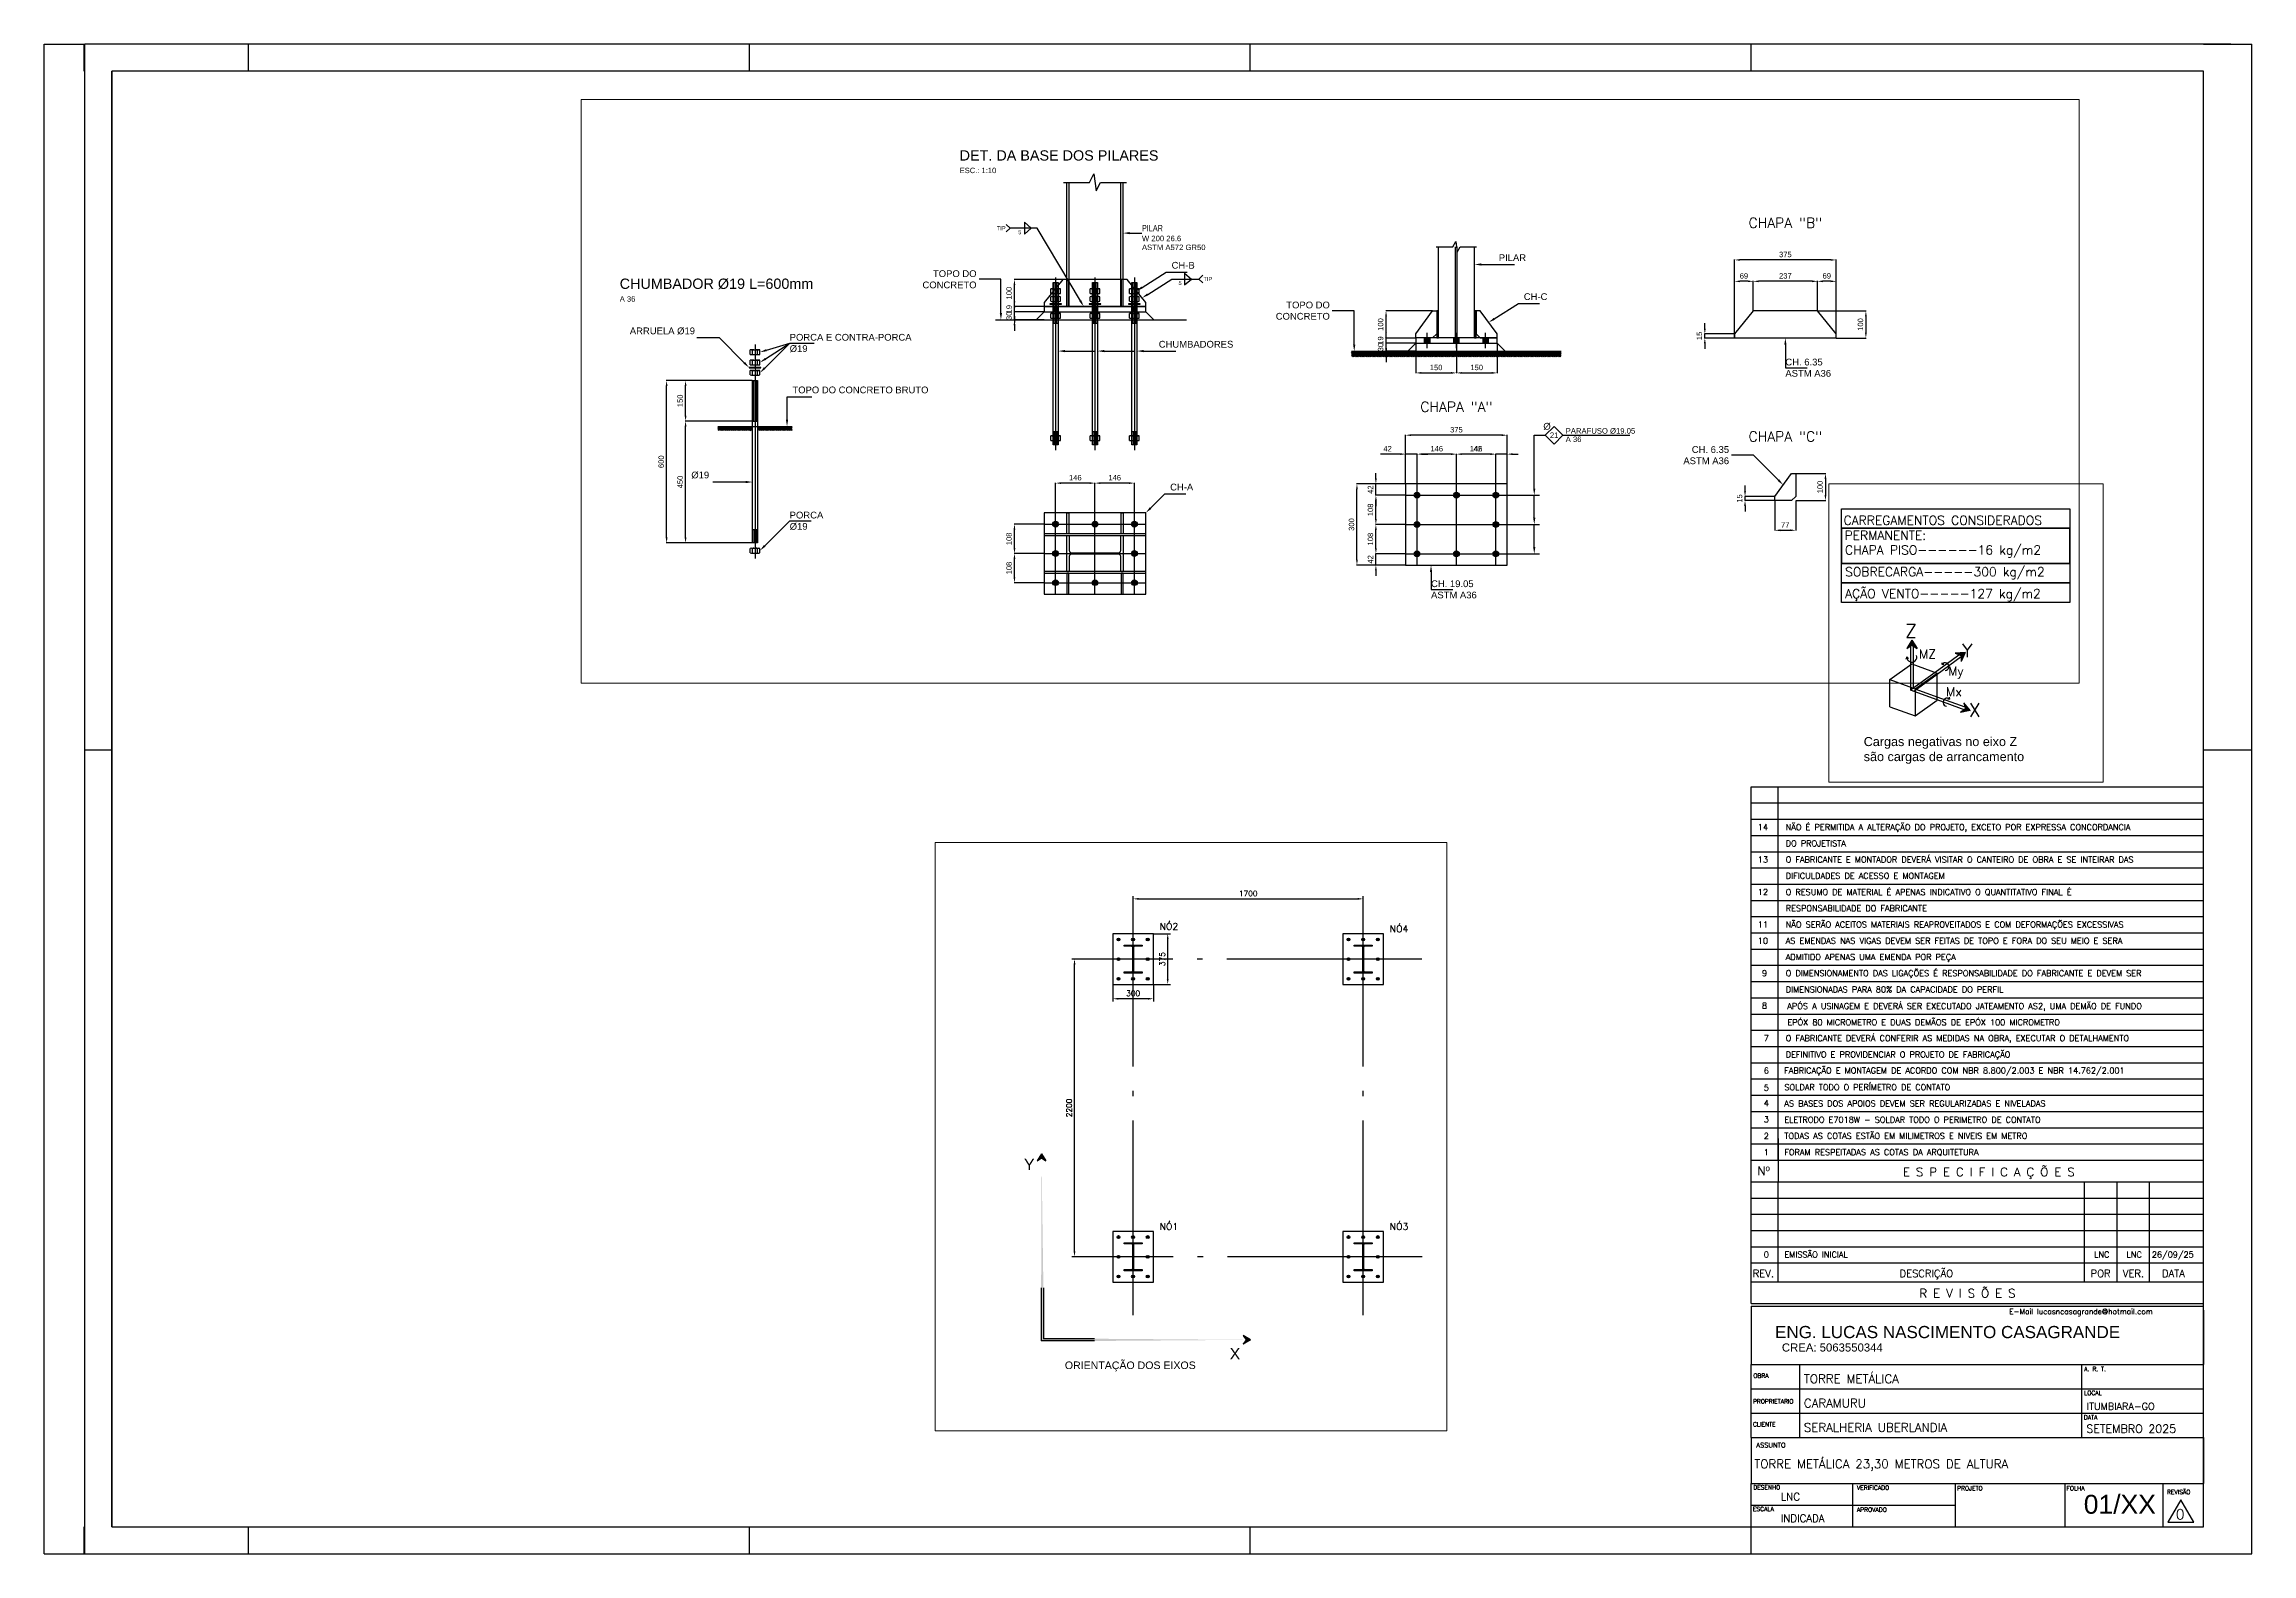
# Paper-space layout 'Layout1' of a CAD drawing. Header units: inches. Extents: x 11 to 826, y -2 to 556.
# The model-space entities are those that its viewports show. They can reach past a viewport. Long polylines and large blocks are cut down to what shows.
import ezdxf

# ---------------------------------------------------------------- set-up
doc = ezdxf.new("R2010")
doc.units = ezdxf.units.IN
doc.header["$MEASUREMENT"] = 0
doc.linetypes.add('ACAD_ISO01W100', pattern=[5, 4, -1])
doc.linetypes.add('ACAD_ISO04W100', pattern=[30, 24, -3, 0, -3])
for name, color, linetype in [('BASE', 6, 'Continuous'), ('CHU-CHUMBADOR', 1, 'Continuous'), ('COTAS', 2, 'Continuous'), ('DIM-1', 4, 'Continuous'), ('EIXO', 5, 'ACAD_ISO04W100'), ('EIXO 1_20', 2, 'ACAD_ISO04W100'), ('EIXO 1_50', 2, 'ACAD_ISO04W100'), ('FAB-CHAPA', 2, 'Continuous'), ('G-SIMBOLO', 4, 'Continuous'), ('L-HIDDEN', 7, 'ACAD_ISO01W100'), ('PERFIL', 1, 'Continuous'), ('REGUA120', 2, 'Continuous'), ('REGUA140', 7, 'Continuous'), ('REGUA80', 4, 'Continuous'), ('TEXT', 255, 'Continuous'), ('TEXTO', 3, 'Continuous')]:
    doc.layers.add(name, color=color, linetype=linetype)
doc.layers.add('VP', color=1, linetype='Continuous', plot=False)
doc.styles.add('Arial', font='arial.ttf')
doc.styles.add('REGUA100', font='ROMANS.SHX', dxfattribs={"height": 2.54})
doc.styles.add('ROMANS', font='romans')
doc.styles.get("Standard").update_dxf_attribs({"font": 'arial.ttf'})
doc.dimstyles.new('20M', dxfattribs={"dimtxt": 40, "dimasz": 40, "dimexe": 20, "dimexo": 3, "dimgap": 20, "dimtad": 3, "dimdec": 0, "dimzin": 12, "dimdsep": 46, "dimtxsty": 'ROMANS', "dimcen": 0.09, "dimclrd": 256, "dimclre": 256, "dimclrt": 3, "dimazin": 3, "dimtfac": 1, "dimtdec": 0, "dimtmove": 2, "dimatfit": 3, "dimfxl": 1, "dimtolj": 1, "dimtzin": 0, "dimlwd": -1, "dimlwe": -1, "dimarcsym": 0})
doc.dimstyles.new('ISO-25', dxfattribs={"dimtxt": 2.5, "dimasz": 2.5, "dimexe": 1.25, "dimexo": 0.625, "dimtad": 1, "dimdsep": 46, "dimtxsty": 'Standard', "dimcen": 2.5, "dimclrt": 4, "dimadec": 0, "dimazin": 0, "dimtfac": 1, "dimtmove": 0, "dimatfit": 3, "dimfxl": 1, "dimarcsym": 0})
pattern_1 = [(45, (744.2103, 298.904), (-2.245064, 2.245064), [])]

# ---------------------------------------------------------------- blocks, each defined once
blk = doc.blocks.new('*D8')
at = {"layer": 'COTAS'}
for p, q in [((17688.5, 1374.4), (17671.5, 1374.4)), ((17691.5, -785.6), (17691.5, 1334.4)), ((17688.5, -825.6), (17671.5, -825.6))]:
    blk.add_line(p, q, dxfattribs=at)
for points in [[(17698.2, 1334.4), (17684.9, 1334.4), (17691.5, 1374.4)], [(17684.9, -785.6), (17698.2, -785.6), (17691.5, -825.6)]]:
    blk.add_solid(points, dxfattribs=at)
at = {"layer": 'Defpoints', "color": 0}
for p in [(17691.5, 1374.4), (17691.5, 1374.4), (17691.5, -825.6)]:
    blk.add_point(p, dxfattribs=at)
at = {"layer": 'COTAS', "color": 3, "insert": (17651.5, 274.4), "char_height": 40, "attachment_point": 5, "rotation": 90, "style": 'ROMANS'}
blk.add_mtext('\\A1;2200', dxfattribs=at)
blk = doc.blocks.new('*D9')
at = {"layer": 'COTAS'}
for p, q in [((18124.3, 1810.2), (18124.3, 1839.6)), ((18164.3, 1819.6), (19784.3, 1819.6)), ((19824.3, 1810.2), (19824.3, 1839.6))]:
    blk.add_line(p, q, dxfattribs=at)
for points in [[(18164.3, 1826.3), (18164.3, 1813), (18124.3, 1819.6)], [(19784.3, 1813), (19784.3, 1826.3), (19824.3, 1819.6)]]:
    blk.add_solid(points, dxfattribs=at)
at = {"layer": 'Defpoints', "color": 0}
for p in [(18124.3, 1807.2), (19824.3, 1819.6), (19824.3, 1807.2)]:
    blk.add_point(p, dxfattribs=at)
at = {"layer": 'COTAS', "color": 3, "insert": (18974.3, 1859.6), "char_height": 40, "attachment_point": 5, "style": 'ROMANS'}
blk.add_mtext('\\A1;1700', dxfattribs=at)
blk = doc.blocks.new('*D11')
at = {"layer": 'COTAS'}
for p, q in [((18277.3, 1561.9), (18400.2, 1561.9)), ((18380.2, 1226.9), (18380.2, 1521.9)), ((18277.3, 1186.9), (18400.2, 1186.9))]:
    blk.add_line(p, q, dxfattribs=at)
for points in [[(18386.8, 1521.9), (18373.5, 1521.9), (18380.2, 1561.9)], [(18373.5, 1226.9), (18386.8, 1226.9), (18380.2, 1186.9)]]:
    blk.add_solid(points, dxfattribs=at)
at = {"layer": 'Defpoints', "color": 0}
for p in [(18274.3, 1561.9), (18380.2, 1561.9), (18274.3, 1186.9)]:
    blk.add_point(p, dxfattribs=at)
at = {"layer": 'COTAS', "color": 3, "insert": (18340.2, 1374.4), "char_height": 40, "attachment_point": 5, "rotation": 90, "style": 'ROMANS'}
blk.add_mtext('\\A1;375', dxfattribs=at)
blk = doc.blocks.new('*D12')
at = {"layer": 'COTAS'}
for p, q in [((17974.3, 1183.9), (17974.3, 1061.5)), ((18274.3, 1183.9), (18274.3, 1061.5)), ((18234.3, 1081.5), (18014.3, 1081.5))]:
    blk.add_line(p, q, dxfattribs=at)
for points in [[(18014.3, 1088.1), (18014.3, 1074.8), (17974.3, 1081.5)], [(18234.3, 1074.8), (18234.3, 1088.1), (18274.3, 1081.5)]]:
    blk.add_solid(points, dxfattribs=at)
at = {"layer": 'Defpoints', "color": 0}
for p in [(17974.3, 1186.9), (18274.3, 1186.9), (17974.3, 1081.5)]:
    blk.add_point(p, dxfattribs=at)
at = {"layer": 'COTAS', "color": 3, "insert": (18124.3, 1121.5), "char_height": 40, "attachment_point": 5, "style": 'ROMANS'}
blk.add_mtext('\\A1;300', dxfattribs=at)
blk = doc.blocks.new('*D14')
at = {"color": 0, "lineweight": -2}
for p, q in [((-1265.9, -413.6), (-1513.7, -413.6)), ((-1512.5, -843.6), (-1512.5, -433.6)), ((-1265.9, -863.6), (-1513.7, -863.6))]:
    blk.add_line(p, q, dxfattribs=at)
at = {"color": 0}
for points in [[(-1509.1, -433.6), (-1515.8, -433.6), (-1512.5, -413.6)], [(-1515.8, -843.6), (-1509.1, -843.6), (-1512.5, -863.6)]]:
    blk.add_solid(points, dxfattribs=at)
at = {"layer": 'Defpoints', "color": 0}
for p in [(-1512.5, -413.6), (-1265.3, -413.6), (-1265.3, -863.6)]:
    blk.add_point(p, dxfattribs=at)
at = {"color": 3, "insert": (-1532.5, -638.6), "char_height": 20, "attachment_point": 5, "rotation": 90}
blk.add_mtext('450', dxfattribs=at)
blk = doc.blocks.new('*D15')
at = {"color": 0, "lineweight": -2}
for p, q in [((-1265.9, -263.6), (-1513.7, -263.6)), ((-1512.5, -393.6), (-1512.5, -283.6)), ((-1265.9, -413.6), (-1513.7, -413.6))]:
    blk.add_line(p, q, dxfattribs=at)
at = {"color": 0}
for points in [[(-1509.1, -283.6), (-1515.8, -283.6), (-1512.5, -263.6)], [(-1515.8, -393.6), (-1509.1, -393.6), (-1512.5, -413.6)]]:
    blk.add_solid(points, dxfattribs=at)
at = {"layer": 'Defpoints', "color": 0}
for p in [(-1512.5, -263.6), (-1265.3, -263.6), (-1265.3, -413.6)]:
    blk.add_point(p, dxfattribs=at)
at = {"color": 3, "insert": (-1532.5, -338.6), "char_height": 20, "attachment_point": 5, "rotation": 90}
blk.add_mtext('150', dxfattribs=at)
blk = doc.blocks.new('*D16')
at = {"color": 0, "lineweight": -2}
for p, q in [((-1265.9, -263.6), (-1583.7, -263.6)), ((-1582.5, -843.6), (-1582.5, -283.6)), ((-1265.9, -863.6), (-1583.7, -863.6))]:
    blk.add_line(p, q, dxfattribs=at)
at = {"color": 0}
for points in [[(-1579.1, -283.6), (-1585.8, -283.6), (-1582.5, -263.6)], [(-1585.8, -843.6), (-1579.1, -843.6), (-1582.5, -863.6)]]:
    blk.add_solid(points, dxfattribs=at)
at = {"layer": 'Defpoints', "color": 0}
for p in [(-1582.5, -263.6), (-1265.3, -263.6), (-1265.3, -863.6)]:
    blk.add_point(p, dxfattribs=at)
at = {"color": 3, "insert": (-1602.5, -563.6), "char_height": 20, "attachment_point": 5, "rotation": 90}
blk.add_mtext('600', dxfattribs=at)
blk = doc.blocks.new('*D17')
at = {"color": 0, "lineweight": -2}
for p, q in [((-297.5, 10.5), (-297.5, 30.5)), ((-188.1, -9.5), (-298.8, -9.5)), ((-188.1, -39.5), (-298.8, -39.5)), ((-297.5, -39.5), (-297.5, -9.5)), ((-297.5, -59.5), (-297.5, -79.5))]:
    blk.add_line(p, q, dxfattribs=at)
at = {"color": 0}
for points in [[(-300.8, 10.5), (-294.2, 10.5), (-297.5, -9.5)], [(-294.2, -59.5), (-300.8, -59.5), (-297.5, -39.5)]]:
    blk.add_solid(points, dxfattribs=at)
at = {"layer": 'Defpoints', "color": 0}
for p in [(-297.5, -9.5), (-187.5, -9.5), (-187.5, -39.5)]:
    blk.add_point(p, dxfattribs=at)
at = {"color": 3, "insert": (-317.5, -24.5), "char_height": 20, "attachment_point": 5, "rotation": 90}
blk.add_mtext('30', dxfattribs=at)
blk = doc.blocks.new('*D18')
at = {"color": 0, "lineweight": -2}
for p, q in [((-188.1, 9.5), (-298.8, 9.5)), ((-297.5, 29.5), (-297.5, 49.5)), ((-297.5, -9.5), (-297.5, 9.5)), ((-188.1, -9.5), (-298.8, -9.5)), ((-297.5, -29.5), (-297.5, -49.5))]:
    blk.add_line(p, q, dxfattribs=at)
at = {"color": 0}
for points in [[(-300.8, 29.5), (-294.2, 29.5), (-297.5, 9.5)], [(-294.2, -29.5), (-300.8, -29.5), (-297.5, -9.5)]]:
    blk.add_solid(points, dxfattribs=at)
at = {"layer": 'Defpoints', "color": 0}
for p in [(-297.5, 9.5), (-187.5, 9.5), (-187.5, -9.5)]:
    blk.add_point(p, dxfattribs=at)
at = {"color": 3, "insert": (-317.5, 0), "char_height": 20, "attachment_point": 5, "rotation": 90}
blk.add_mtext('19', dxfattribs=at)
blk = doc.blocks.new('*D19')
at = {"color": 0, "lineweight": -2}
for p, q in [((-119.1, 109.5), (-298.8, 109.5)), ((-297.5, 29.5), (-297.5, 89.5)), ((-188.1, 9.5), (-298.8, 9.5))]:
    blk.add_line(p, q, dxfattribs=at)
at = {"color": 0}
for points in [[(-294.2, 89.5), (-300.8, 89.5), (-297.5, 109.5)], [(-300.8, 29.5), (-294.2, 29.5), (-297.5, 9.5)]]:
    blk.add_solid(points, dxfattribs=at)
at = {"layer": 'Defpoints', "color": 0}
for p in [(-297.5, 109.5), (-118.5, 109.5), (-187.5, 9.5)]:
    blk.add_point(p, dxfattribs=at)
at = {"color": 3, "insert": (-317.5, 59.5), "char_height": 20, "attachment_point": 5, "rotation": 90}
blk.add_mtext('100', dxfattribs=at)
blk = doc.blocks.new('*D20')
at = {"color": 0, "lineweight": -2}
for p, q in [((1184.5, -125.4), (1073.8, -125.4)), ((1184.5, -155.4), (1073.8, -155.4)), ((1075.1, -105.4), (1075.1, -85.4)), ((1075.1, -155.4), (1075.1, -125.4)), ((1075.1, -175.4), (1075.1, -195.4))]:
    blk.add_line(p, q, dxfattribs=at)
at = {"color": 0}
for points in [[(1071.8, -105.4), (1078.4, -105.4), (1075.1, -125.4)], [(1078.4, -175.4), (1071.8, -175.4), (1075.1, -155.4)]]:
    blk.add_solid(points, dxfattribs=at)
at = {"layer": 'Defpoints', "color": 0}
for p in [(1075.1, -125.4), (1185.1, -125.4), (1185.1, -155.4)]:
    blk.add_point(p, dxfattribs=at)
at = {"color": 3, "insert": (1055.1, -140.4), "char_height": 20, "attachment_point": 5, "rotation": 90}
blk.add_mtext('30', dxfattribs=at)
blk = doc.blocks.new('*D21')
at = {"color": 0, "lineweight": -2}
for p, q in [((1075.1, -86.4), (1075.1, -66.4)), ((1184.5, -106.4), (1073.8, -106.4)), ((1184.5, -125.4), (1073.8, -125.4)), ((1075.1, -125.4), (1075.1, -106.4)), ((1075.1, -145.4), (1075.1, -165.4))]:
    blk.add_line(p, q, dxfattribs=at)
at = {"color": 0}
for points in [[(1071.8, -86.4), (1078.4, -86.4), (1075.1, -106.4)], [(1078.4, -145.4), (1071.8, -145.4), (1075.1, -125.4)]]:
    blk.add_solid(points, dxfattribs=at)
at = {"layer": 'Defpoints', "color": 0}
for p in [(1075.1, -106.4), (1185.1, -106.4), (1185.1, -125.4)]:
    blk.add_point(p, dxfattribs=at)
at = {"color": 3, "insert": (1055.1, -115.9), "char_height": 20, "attachment_point": 5, "rotation": 90}
blk.add_mtext('19', dxfattribs=at)
blk = doc.blocks.new('*D22')
at = {"color": 0, "lineweight": -2}
for p, q in [((1246.6, -6.4), (1073.8, -6.4)), ((1075.1, -86.4), (1075.1, -26.4)), ((1184.5, -106.4), (1073.8, -106.4))]:
    blk.add_line(p, q, dxfattribs=at)
at = {"color": 0}
for points in [[(1078.4, -26.4), (1071.8, -26.4), (1075.1, -6.4)], [(1071.8, -86.4), (1078.4, -86.4), (1075.1, -106.4)]]:
    blk.add_solid(points, dxfattribs=at)
at = {"layer": 'Defpoints', "color": 0}
for p in [(1075.1, -6.4), (1247.2, -6.4), (1185.1, -106.4)]:
    blk.add_point(p, dxfattribs=at)
at = {"color": 3, "insert": (1055.1, -56.4), "char_height": 20, "attachment_point": 5, "rotation": 90}
blk.add_mtext('100', dxfattribs=at)
blk = doc.blocks.new('*D23')
at = {"color": 0, "lineweight": -2}
for p, q in [((1185.1, -126.1), (1185.1, -236.7)), ((1335.1, -126.1), (1335.1, -236.7)), ((1205.1, -235.4), (1315.1, -235.4))]:
    blk.add_line(p, q, dxfattribs=at)
at = {"color": 0}
for points in [[(1205.1, -232.1), (1205.1, -238.8), (1185.1, -235.4)], [(1315.1, -238.8), (1315.1, -232.1), (1335.1, -235.4)]]:
    blk.add_solid(points, dxfattribs=at)
at = {"layer": 'Defpoints', "color": 0}
for p in [(1185.1, -125.4), (1335.1, -125.4), (1335.1, -235.4)]:
    blk.add_point(p, dxfattribs=at)
at = {"color": 3, "insert": (1260.1, -215.4), "char_height": 20, "attachment_point": 5}
blk.add_mtext('150', dxfattribs=at)
blk = doc.blocks.new('*D24')
at = {"color": 0, "lineweight": -2}
for p, q in [((1335.1, -126.1), (1335.1, -236.7)), ((1485.1, -126.1), (1485.1, -236.7)), ((1355.1, -235.4), (1465.1, -235.4))]:
    blk.add_line(p, q, dxfattribs=at)
at = {"color": 0}
for points in [[(1355.1, -232.1), (1355.1, -238.8), (1335.1, -235.4)], [(1465.1, -238.8), (1465.1, -232.1), (1485.1, -235.4)]]:
    blk.add_solid(points, dxfattribs=at)
at = {"layer": 'Defpoints', "color": 0}
for p in [(1335.1, -125.4), (1485.1, -125.4), (1485.1, -235.4)]:
    blk.add_point(p, dxfattribs=at)
at = {"color": 3, "insert": (1410.1, -215.4), "char_height": 20, "attachment_point": 5}
blk.add_mtext('150', dxfattribs=at)
blk = doc.blocks.new('*D25')
at = {"color": 0, "lineweight": -2}
for p, q in [((-188.1, -902.7), (-298.8, -902.7)), ((-297.5, -990.7), (-297.5, -922.7)), ((-188.1, -1010.7), (-298.8, -1010.7))]:
    blk.add_line(p, q, dxfattribs=at)
at = {"color": 0}
for points in [[(-294.2, -922.7), (-300.8, -922.7), (-297.5, -902.7)], [(-300.8, -990.7), (-294.2, -990.7), (-297.5, -1010.7)]]:
    blk.add_solid(points, dxfattribs=at)
at = {"layer": 'Defpoints', "color": 0}
for p in [(-297.5, -902.7), (-187.5, -902.7), (-187.5, -1010.7)]:
    blk.add_point(p, dxfattribs=at)
at = {"color": 3, "insert": (-317.5, -956.7), "char_height": 20, "attachment_point": 5, "rotation": 90}
blk.add_mtext('108', dxfattribs=at)
blk = doc.blocks.new('*D26')
at = {"color": 0, "lineweight": -2}
for p, q in [((-188.1, -794.7), (-298.8, -794.7)), ((-297.5, -882.7), (-297.5, -814.7)), ((-188.1, -902.7), (-298.8, -902.7))]:
    blk.add_line(p, q, dxfattribs=at)
at = {"color": 0}
for points in [[(-294.2, -814.7), (-300.8, -814.7), (-297.5, -794.7)], [(-300.8, -882.7), (-294.2, -882.7), (-297.5, -902.7)]]:
    blk.add_solid(points, dxfattribs=at)
at = {"layer": 'Defpoints', "color": 0}
for p in [(-297.5, -794.7), (-187.5, -794.7), (-187.5, -902.7)]:
    blk.add_point(p, dxfattribs=at)
at = {"color": 3, "insert": (-317.5, -848.7), "char_height": 20, "attachment_point": 5, "rotation": 90}
blk.add_mtext('108', dxfattribs=at)
blk = doc.blocks.new('*D27')
at = {"color": 0, "lineweight": -2}
for p, q in [((-145.5, -752.1), (-145.5, -641.5)), ((-20, -642.7), (-125.5, -642.7)), ((0, -752.1), (0, -641.5))]:
    blk.add_line(p, q, dxfattribs=at)
at = {"color": 0}
for points in [[(-125.5, -639.4), (-125.5, -646), (-145.5, -642.7)], [(-20, -646), (-20, -639.4), (0, -642.7)]]:
    blk.add_solid(points, dxfattribs=at)
at = {"layer": 'Defpoints', "color": 0}
for p in [(-145.5, -642.7), (-145.5, -752.7), (0, -752.7)]:
    blk.add_point(p, dxfattribs=at)
at = {"color": 3, "insert": (-72.8, -622.7), "char_height": 20, "attachment_point": 5}
blk.add_mtext('146', dxfattribs=at)
blk = doc.blocks.new('*D28')
at = {"color": 0, "lineweight": -2}
for p, q in [((0, -752.1), (0, -641.5)), ((125.5, -642.7), (20, -642.7)), ((145.5, -752.1), (145.5, -641.5))]:
    blk.add_line(p, q, dxfattribs=at)
at = {"color": 0}
for points in [[(20, -639.4), (20, -646), (0, -642.7)], [(125.5, -646), (125.5, -639.4), (145.5, -642.7)]]:
    blk.add_solid(points, dxfattribs=at)
at = {"layer": 'Defpoints', "color": 0}
for p in [(0, -642.7), (0, -752.7), (145.5, -752.7)]:
    blk.add_point(p, dxfattribs=at)
at = {"color": 3, "insert": (72.8, -622.7), "char_height": 20, "attachment_point": 5}
blk.add_mtext('146', dxfattribs=at)
blk = doc.blocks.new('*D29')
at = {"color": 0, "lineweight": -2}
for p, q in [((1037.6, -883.6), (1037.6, -863.6)), ((1147, -903.6), (1036.3, -903.6)), ((1147, -945.6), (1036.3, -945.6)), ((1037.6, -945.6), (1037.6, -903.6)), ((1037.6, -965.6), (1037.6, -985.6))]:
    blk.add_line(p, q, dxfattribs=at)
at = {"color": 0}
for points in [[(1034.3, -883.6), (1040.9, -883.6), (1037.6, -903.6)], [(1040.9, -965.6), (1034.3, -965.6), (1037.6, -945.6)]]:
    blk.add_solid(points, dxfattribs=at)
at = {"layer": 'Defpoints', "color": 0}
for p in [(1037.6, -903.6), (1147.6, -903.6), (1147.6, -945.6)]:
    blk.add_point(p, dxfattribs=at)
at = {"color": 3, "insert": (1017.6, -924.6), "char_height": 20, "attachment_point": 5, "rotation": 90}
blk.add_mtext('42', dxfattribs=at)
blk = doc.blocks.new('*D30')
at = {"color": 0, "lineweight": -2}
for p, q in [((1147, -795.6), (1036.3, -795.6)), ((1037.6, -883.6), (1037.6, -815.6)), ((1147, -903.6), (1036.3, -903.6))]:
    blk.add_line(p, q, dxfattribs=at)
at = {"color": 0}
for points in [[(1040.9, -815.6), (1034.3, -815.6), (1037.6, -795.6)], [(1034.3, -883.6), (1040.9, -883.6), (1037.6, -903.6)]]:
    blk.add_solid(points, dxfattribs=at)
at = {"layer": 'Defpoints', "color": 0}
for p in [(1037.6, -795.6), (1147.6, -795.6), (1147.6, -903.6)]:
    blk.add_point(p, dxfattribs=at)
at = {"color": 3, "insert": (1017.6, -849.6), "char_height": 20, "attachment_point": 5, "rotation": 90}
blk.add_mtext('108', dxfattribs=at)
blk = doc.blocks.new('*D31')
at = {"color": 0, "lineweight": -2}
for p, q in [((1147, -687.6), (1036.3, -687.6)), ((1037.6, -775.6), (1037.6, -707.6)), ((1147, -795.6), (1036.3, -795.6))]:
    blk.add_line(p, q, dxfattribs=at)
at = {"color": 0}
for points in [[(1040.9, -707.6), (1034.3, -707.6), (1037.6, -687.6)], [(1034.3, -775.6), (1040.9, -775.6), (1037.6, -795.6)]]:
    blk.add_solid(points, dxfattribs=at)
at = {"layer": 'Defpoints', "color": 0}
for p in [(1037.6, -687.6), (1147.6, -687.6), (1147.6, -795.6)]:
    blk.add_point(p, dxfattribs=at)
at = {"color": 3, "insert": (1017.6, -741.6), "char_height": 20, "attachment_point": 5, "rotation": 90}
blk.add_mtext('108', dxfattribs=at)
blk = doc.blocks.new('*D32')
at = {"color": 0, "lineweight": -2}
for p, q in [((1147, -645.6), (1036.3, -645.6)), ((1037.6, -625.6), (1037.6, -605.6)), ((1037.6, -687.6), (1037.6, -645.6)), ((1147, -687.6), (1036.3, -687.6)), ((1037.6, -707.6), (1037.6, -727.6))]:
    blk.add_line(p, q, dxfattribs=at)
at = {"color": 0}
for points in [[(1034.3, -625.6), (1040.9, -625.6), (1037.6, -645.6)], [(1040.9, -707.6), (1034.3, -707.6), (1037.6, -687.6)]]:
    blk.add_solid(points, dxfattribs=at)
at = {"layer": 'Defpoints', "color": 0}
for p in [(1037.6, -645.6), (1147.6, -645.6), (1147.6, -687.6)]:
    blk.add_point(p, dxfattribs=at)
at = {"color": 3, "insert": (1017.6, -666.6), "char_height": 20, "attachment_point": 5, "rotation": 90}
blk.add_mtext('42', dxfattribs=at)
blk = doc.blocks.new('*D33')
at = {"color": 0, "lineweight": -2}
for p, q in [((1127.6, -535.6), (1054.2, -535.6)), ((1147.6, -645), (1147.6, -534.3)), ((1189.6, -535.6), (1147.6, -535.6)), ((1189.6, -645), (1189.6, -534.3)), ((1209.6, -535.6), (1229.6, -535.6))]:
    blk.add_line(p, q, dxfattribs=at)
at = {"color": 0}
for points in [[(1127.6, -538.9), (1127.6, -532.2), (1147.6, -535.6)], [(1209.6, -532.2), (1209.6, -538.9), (1189.6, -535.6)]]:
    blk.add_solid(points, dxfattribs=at)
at = {"layer": 'Defpoints', "color": 0}
for p in [(1147.6, -535.6), (1147.6, -645.6), (1189.6, -645.6)]:
    blk.add_point(p, dxfattribs=at)
at = {"color": 3, "insert": (1080.9, -515.6), "char_height": 20, "attachment_point": 5}
blk.add_mtext('42', dxfattribs=at)
blk = doc.blocks.new('*D34')
at = {"color": 0, "lineweight": -2}
for p, q in [((1189.6, -645), (1189.6, -534.3)), ((1315.1, -535.6), (1209.6, -535.6)), ((1335.1, -645), (1335.1, -534.3))]:
    blk.add_line(p, q, dxfattribs=at)
at = {"color": 0}
for points in [[(1209.6, -532.2), (1209.6, -538.9), (1189.6, -535.6)], [(1315.1, -538.9), (1315.1, -532.2), (1335.1, -535.6)]]:
    blk.add_solid(points, dxfattribs=at)
at = {"layer": 'Defpoints', "color": 0}
for p in [(1189.6, -535.6), (1189.6, -645.6), (1335.1, -645.6)]:
    blk.add_point(p, dxfattribs=at)
at = {"color": 3, "insert": (1262.3, -515.6), "char_height": 20, "attachment_point": 5}
blk.add_mtext('146', dxfattribs=at)
blk = doc.blocks.new('*D35')
at = {"color": 0, "lineweight": -2}
for p, q in [((1335.1, -645), (1335.1, -534.3)), ((1460.6, -535.6), (1355.1, -535.6)), ((1480.6, -645), (1480.6, -534.3))]:
    blk.add_line(p, q, dxfattribs=at)
at = {"color": 0}
for points in [[(1355.1, -532.2), (1355.1, -538.9), (1335.1, -535.6)], [(1460.6, -538.9), (1460.6, -532.2), (1480.6, -535.6)]]:
    blk.add_solid(points, dxfattribs=at)
at = {"layer": 'Defpoints', "color": 0}
for p in [(1335.1, -535.6), (1335.1, -645.6), (1480.6, -645.6)]:
    blk.add_point(p, dxfattribs=at)
at = {"color": 3, "insert": (1407.8, -515.6), "char_height": 20, "attachment_point": 5}
blk.add_mtext('146', dxfattribs=at)
blk = doc.blocks.new('*D36')
at = {"color": 0, "lineweight": -2}
for p, q in [((1460.6, -535.6), (1387.2, -535.6)), ((1480.6, -645), (1480.6, -534.3)), ((1522.6, -535.6), (1480.6, -535.6)), ((1522.6, -645), (1522.6, -534.3)), ((1542.6, -535.6), (1562.6, -535.6))]:
    blk.add_line(p, q, dxfattribs=at)
at = {"color": 0}
for points in [[(1460.6, -538.9), (1460.6, -532.2), (1480.6, -535.6)], [(1542.6, -532.2), (1542.6, -538.9), (1522.6, -535.6)]]:
    blk.add_solid(points, dxfattribs=at)
at = {"layer": 'Defpoints', "color": 0}
for p in [(1480.6, -535.6), (1480.6, -645.6), (1522.6, -645.6)]:
    blk.add_point(p, dxfattribs=at)
at = {"color": 3, "insert": (1413.9, -515.6), "char_height": 20, "attachment_point": 5}
blk.add_mtext('42', dxfattribs=at)
blk = doc.blocks.new('*D37')
at = {"color": 0, "lineweight": -2}
for p, q in [((1147, -645.6), (966.3, -645.6)), ((967.6, -925.6), (967.6, -665.6)), ((1147, -945.6), (966.3, -945.6))]:
    blk.add_line(p, q, dxfattribs=at)
at = {"color": 0}
for points in [[(970.9, -665.6), (964.3, -665.6), (967.6, -645.6)], [(964.3, -925.6), (970.9, -925.6), (967.6, -945.6)]]:
    blk.add_solid(points, dxfattribs=at)
at = {"layer": 'Defpoints', "color": 0}
for p in [(967.6, -645.6), (1147.6, -645.6), (1147.6, -945.6)]:
    blk.add_point(p, dxfattribs=at)
at = {"color": 3, "insert": (947.6, -795.6), "char_height": 20, "attachment_point": 5, "rotation": 90}
blk.add_mtext('300', dxfattribs=at)
blk = doc.blocks.new('*D38')
at = {"color": 0, "lineweight": -2}
for p, q in [((1147.6, -645), (1147.6, -464.3)), ((1502.6, -465.6), (1167.6, -465.6)), ((1522.6, -645), (1522.6, -464.3))]:
    blk.add_line(p, q, dxfattribs=at)
at = {"color": 0}
for points in [[(1167.6, -462.2), (1167.6, -468.9), (1147.6, -465.6)], [(1502.6, -468.9), (1502.6, -462.2), (1522.6, -465.6)]]:
    blk.add_solid(points, dxfattribs=at)
at = {"layer": 'Defpoints', "color": 0}
for p in [(1147.6, -465.6), (1147.6, -645.6), (1522.6, -645.6)]:
    blk.add_point(p, dxfattribs=at)
at = {"color": 3, "insert": (1335.1, -445.6), "char_height": 20, "attachment_point": 5}
blk.add_mtext('375', dxfattribs=at)
blk = doc.blocks.new('*D39')
at = {"color": 0, "lineweight": -2}
for p, q in [((2362.7, -91.3), (2362.7, 104.3)), ((2411.7, 103.1), (2382.7, 103.1)), ((2431.7, -6.3), (2431.7, 104.3))]:
    blk.add_line(p, q, dxfattribs=at)
at = {"color": 0}
for points in [[(2382.7, 106.4), (2382.7, 99.8), (2362.7, 103.1)], [(2411.7, 99.8), (2411.7, 106.4), (2431.7, 103.1)]]:
    blk.add_solid(points, dxfattribs=at)
at = {"layer": 'Defpoints', "color": 0}
for p in [(2362.7, 103.1), (2431.7, -6.9), (2362.7, -91.9)]:
    blk.add_point(p, dxfattribs=at)
at = {"color": 3, "insert": (2397.2, 123.1), "char_height": 20, "attachment_point": 5}
blk.add_mtext('69', dxfattribs=at)
blk = doc.blocks.new('*D40')
at = {"color": 0, "lineweight": -2}
for p, q in [((2431.7, -6.3), (2431.7, 104.3)), ((2648.7, 103.1), (2451.7, 103.1)), ((2668.7, -6.3), (2668.7, 104.3))]:
    blk.add_line(p, q, dxfattribs=at)
at = {"color": 0}
for points in [[(2451.7, 106.4), (2451.7, 99.8), (2431.7, 103.1)], [(2648.7, 99.8), (2648.7, 106.4), (2668.7, 103.1)]]:
    blk.add_solid(points, dxfattribs=at)
at = {"layer": 'Defpoints', "color": 0}
for p in [(2431.7, 103.1), (2431.7, -6.9), (2668.7, -6.9)]:
    blk.add_point(p, dxfattribs=at)
at = {"color": 3, "insert": (2550.2, 123.1), "char_height": 20, "attachment_point": 5}
blk.add_mtext('237', dxfattribs=at)
blk = doc.blocks.new('*D41')
at = {"color": 0, "lineweight": -2}
for p, q in [((2668.7, -6.3), (2668.7, 104.3)), ((2717.7, 103.1), (2688.7, 103.1)), ((2737.7, -91.3), (2737.7, 104.3))]:
    blk.add_line(p, q, dxfattribs=at)
at = {"color": 0}
for points in [[(2688.7, 106.4), (2688.7, 99.8), (2668.7, 103.1)], [(2717.7, 99.8), (2717.7, 106.4), (2737.7, 103.1)]]:
    blk.add_solid(points, dxfattribs=at)
at = {"layer": 'Defpoints', "color": 0}
for p in [(2668.7, 103.1), (2668.7, -6.9), (2737.7, -91.9)]:
    blk.add_point(p, dxfattribs=at)
at = {"color": 3, "insert": (2703.2, 123.1), "char_height": 20, "attachment_point": 5}
blk.add_mtext('69', dxfattribs=at)
blk = doc.blocks.new('*D42')
at = {"color": 0, "lineweight": -2}
for p, q in [((2362.7, -106.3), (2362.7, 183.3)), ((2717.7, 182.1), (2382.7, 182.1)), ((2737.7, -106.3), (2737.7, 183.3))]:
    blk.add_line(p, q, dxfattribs=at)
at = {"color": 0}
for points in [[(2382.7, 185.4), (2382.7, 178.8), (2362.7, 182.1)], [(2717.7, 178.8), (2717.7, 185.4), (2737.7, 182.1)]]:
    blk.add_solid(points, dxfattribs=at)
at = {"layer": 'Defpoints', "color": 0}
for p in [(2362.7, 182.1), (2362.7, -106.9), (2737.7, -106.9)]:
    blk.add_point(p, dxfattribs=at)
at = {"color": 3, "insert": (2550.2, 202.1), "char_height": 20, "attachment_point": 5}
blk.add_mtext('375', dxfattribs=at)
blk = doc.blocks.new('*D43')
at = {"color": 0, "lineweight": -2}
for p, q in [((2252.7, -71.4), (2252.7, -51.4)), ((2362.1, -91.4), (2251.5, -91.4)), ((2362.1, -106.4), (2251.5, -106.4)), ((2252.7, -106.4), (2252.7, -91.4)), ((2252.7, -126.4), (2252.7, -146.4))]:
    blk.add_line(p, q, dxfattribs=at)
at = {"color": 0}
for points in [[(2249.4, -71.4), (2256.1, -71.4), (2252.7, -91.4)], [(2256.1, -126.4), (2249.4, -126.4), (2252.7, -106.4)]]:
    blk.add_solid(points, dxfattribs=at)
at = {"layer": 'Defpoints', "color": 0}
for p in [(2252.7, -91.4), (2362.7, -91.4), (2362.7, -106.4)]:
    blk.add_point(p, dxfattribs=at)
at = {"color": 3, "insert": (2232.7, -98.9), "char_height": 20, "attachment_point": 5, "rotation": 90}
blk.add_mtext('15', dxfattribs=at)
blk = doc.blocks.new('*D44')
at = {"color": 0, "lineweight": -2}
for p, q in [((2669.4, -6.4), (2849, -6.4)), ((2847.7, -26.4), (2847.7, -86.4)), ((2738.4, -106.4), (2849, -106.4))]:
    blk.add_line(p, q, dxfattribs=at)
at = {"color": 0}
for points in [[(2851.1, -26.4), (2844.4, -26.4), (2847.7, -6.4)], [(2844.4, -86.4), (2851.1, -86.4), (2847.7, -106.4)]]:
    blk.add_solid(points, dxfattribs=at)
at = {"layer": 'Defpoints', "color": 0}
for p in [(2668.7, -6.4), (2737.7, -106.4), (2847.7, -106.4)]:
    blk.add_point(p, dxfattribs=at)
at = {"color": 3, "insert": (2827.7, -56.4), "char_height": 20, "attachment_point": 5, "rotation": 90}
blk.add_mtext('100', dxfattribs=at)
blk = doc.blocks.new('*D45')
at = {"color": 0, "lineweight": -2}
for p, q in [((2589, -607), (2699.6, -607)), ((2698.4, -627), (2698.4, -687)), ((2589, -707), (2699.6, -707))]:
    blk.add_line(p, q, dxfattribs=at)
at = {"color": 0}
for points in [[(2701.7, -627), (2695.1, -627), (2698.4, -607)], [(2695.1, -687), (2701.7, -687), (2698.4, -707)]]:
    blk.add_solid(points, dxfattribs=at)
at = {"layer": 'Defpoints', "color": 0}
for p in [(2588.4, -607), (2588.4, -707), (2698.4, -707)]:
    blk.add_point(p, dxfattribs=at)
at = {"color": 3, "insert": (2678.4, -657), "char_height": 20, "attachment_point": 5, "rotation": 90}
blk.add_mtext('100', dxfattribs=at)
blk = doc.blocks.new('*D46')
at = {"color": 0, "lineweight": -2}
for p, q in [((2511.2, -707.6), (2511.2, -818.3)), ((2588.4, -707.6), (2588.4, -818.3)), ((2531.2, -817), (2568.4, -817))]:
    blk.add_line(p, q, dxfattribs=at)
at = {"color": 0}
for points in [[(2531.2, -813.7), (2531.2, -820.3), (2511.2, -817)], [(2568.4, -820.3), (2568.4, -813.7), (2588.4, -817)]]:
    blk.add_solid(points, dxfattribs=at)
at = {"layer": 'Defpoints', "color": 0}
for p in [(2511.2, -707), (2588.4, -707), (2588.4, -817)]:
    blk.add_point(p, dxfattribs=at)
at = {"color": 3, "insert": (2549.8, -797), "char_height": 20, "attachment_point": 5}
blk.add_mtext('77', dxfattribs=at)
blk = doc.blocks.new('*D47')
at = {"color": 0, "lineweight": -2}
for p, q in [((2401.2, -672), (2401.2, -652)), ((2510.6, -692), (2400, -692)), ((2510.6, -707), (2400, -707)), ((2401.2, -707), (2401.2, -692)), ((2401.2, -727), (2401.2, -747))]:
    blk.add_line(p, q, dxfattribs=at)
at = {"color": 0}
for points in [[(2397.9, -672), (2404.6, -672), (2401.2, -692)], [(2404.6, -727), (2397.9, -727), (2401.2, -707)]]:
    blk.add_solid(points, dxfattribs=at)
at = {"layer": 'Defpoints', "color": 0}
for p in [(2401.2, -692), (2511.2, -692), (2511.2, -707)]:
    blk.add_point(p, dxfattribs=at)
at = {"color": 3, "insert": (2381.2, -699.5), "char_height": 20, "attachment_point": 5, "rotation": 90}
blk.add_mtext('15', dxfattribs=at)
blk = doc.blocks.new('BASE TORRE')
h = blk.add_hatch()
h.set_pattern_fill('ANSI31', color=1, style=0)
h.set_pattern_definition([(45, (-664.9092, -115.9016), (-2.245064, 2.245064), [])])
h.paths.add_polyline_path([(947.591, -155.427), (947.591, -175.427), (1722.591, -175.427), (1722.591, -155.427)])
h = blk.add_hatch()
h.set_pattern_fill('ANSI31', color=1, style=0)
h.set_pattern_definition(pattern_1)
h.paths.add_polyline_path([(-1392.95, -433.596), (-1392.95, -448.596), (-1267.815, -448.596), (-1267.815, -433.596)])
h = blk.add_hatch()
h.set_pattern_fill('ANSI31', color=1, style=0)
h.set_pattern_definition(pattern_1)
h.paths.add_polyline_path([(-1118.63, -433.596), (-1118.63, -448.596), (-1243.765, -448.596), (-1243.765, -433.596)])
at = {"color": 2}
for p, q in [((-313.5, 299.525), (-327.642, 313.667)), ((-313.5, 299.525), (-327.642, 285.383)), ((-213.5, 299.525), (-313.5, 299.525)), ((-260.85, 321.3), (-260.85, 277.75)), ((-260.85, 321.3), (-235.571, 299.525)), ((-260.85, 277.75), (-235.571, 299.525)), ((283.7, 111.525), (383.7, 111.525)), ((331.05, 133.3), (356.329, 111.525)), ((331.05, 89.75), (356.329, 111.525)), ((383.7, 111.525), (397.842, 125.667)), ((383.7, 111.525), (397.842, 97.383)), ((1622.591, -465.582), (1663.371, -465.582)), ((1728.722, -465.582), (1975.722, -465.582))]:
    blk.add_line(p, q, dxfattribs=at)
at = {"color": 1}
for p, q in [((-367.5, -39.525), (337.5, -39.525)), ((-187.5, -9.525), (-217.5, -39.525)), ((187.5, -9.525), (217.5, -39.525)), ((947.591, -155.427), (1722.591, -155.427)), ((-1392.95, -433.596), (-1118.63, -433.596))]:
    blk.add_line(p, q, dxfattribs=at)
at = {"color": 4}
for p, q in [((1185.091, -125.427), (1155.091, -155.427)), ((1485.091, -125.427), (1515.091, -155.427))]:
    blk.add_line(p, q, dxfattribs=at)
at = {"color": 2}
for points in [[(-54.159, 31.024), (-213.5, 299.525)], [(128.5, 281.25), (173.5, 281.25)], [(1426.591, 165.348), (1471.591, 165.348), (1550.091, 165.348)], [(-347.5, -14.525), (-347.5, 110.475), (-428.5, 110.475)], [(174.092, 80.447), (263, 137.025), (341, 137.025)], [(194.792, 54.947), (283.7, 111.525)], [(1475.107, -35.455), (1564.016, 21.123), (1642.016, 21.123)], [(957.591, -130.427), (957.591, -5.427), (876.591, -5.427)], [(-1295.375, -198.293), (-1387.697, -105.971), (-1470.697, -105.971)], [(-1220.12, -217.343), (-1127.798, -125.021), (-1037.799, -125.021)], [(-1216.872, -183.243), (-1127.798, -125.021)], [(-1213.901, -151.478), (-1127.798, -125.021)], [(-110.975, -154.762), (0, -154.762)], [(34.525, -154.762), (145.5, -154.762)], [(180.025, -154.762), (215.5, -154.762), (298.75, -154.762)], [(2550.247, -131.377), (2550.247, -216.377), (2631.247, -216.377)], [(-1137.68, -408.596), (-1137.68, -323.596), (-1046.18, -323.596)], [(1622.591, -662.582), (1622.591, -465.582)], [(2524.644, -631.831), (2432.322, -539.508), (2351.322, -539.508)], [(-1290.315, -638.596), (-1335.315, -638.596), (-1412.315, -638.596)], [(205.178, -735.034), (257.5, -682.712), (335.5, -682.712)], [(1622.591, -770.582), (1622.591, -687.582)], [(-1220.12, -874.493), (-1127.798, -782.171), (-1049.048, -782.171)], [(1622.591, -878.582), (1622.591, -795.582)], [(1241.341, -970.582), (1241.341, -1035.582), (1322.341, -1035.582)]]:
    blk.add_lwpolyline(points, dxfattribs=at)
blk.add_lwpolyline([(1728.722, -465.582), (1696.047, -432.907), (1663.371, -465.582), (1696.047, -498.257)], close=True, dxfattribs=at)
at = {"color": 1, "const_width": 10.525}
for points in [[(1184.328, -687.582, 1), (1194.853, -687.582, 1)], [(1329.828, -687.582, 1), (1340.353, -687.582, 1)], [(1475.328, -687.582, 1), (1485.853, -687.582, 1)], [(-150.762, -794.712, 1), (-140.238, -794.712, 1)], [(-5.262, -794.712, 1), (5.262, -794.712, 1)], [(140.238, -794.712, 1), (150.762, -794.712, 1)], [(1184.328, -795.582, 1), (1194.853, -795.582, 1)], [(1475.328, -795.582, 1), (1485.853, -795.582, 1)], [(-150.762, -902.712, 1), (-140.238, -902.712, 1)], [(140.238, -902.712, 1), (150.762, -902.712, 1)], [(1184.328, -903.582, 1), (1194.853, -903.582, 1)], [(1329.828, -903.582, 1), (1340.353, -903.582, 1)], [(1475.328, -903.582, 1), (1485.853, -903.582, 1)], [(-150.762, -1010.712, 1), (-140.238, -1010.712, 1)], [(-5.262, -1010.712, 1), (5.262, -1010.712, 1)], [(140.238, -1010.712, 1), (150.762, -1010.712, 1)]]:
    blk.add_lwpolyline(points, format="xyb", close=True, dxfattribs=at)
at = {"color": 2}
for points in [[(103.5, 281.25), (128.5, 285.417), (128.5, 277.083)], [(1401.591, 165.348), (1426.591, 169.515), (1426.591, 161.182)], [(153, 67.025), (171.855, 83.962), (176.329, 76.932)], [(-41.4, 9.525), (-57.742, 28.898), (-50.575, 33.151)], [(173.7, 41.525), (192.555, 58.462), (197.029, 51.432)], [(-347.5, -39.525), (-351.667, -14.525), (-343.333, -14.525)], [(1454.016, -48.877), (1472.87, -31.939), (1477.344, -38.97)], [(-1237.798, -158.821), (-1215.125, -147.495), (-1212.677, -155.461)], [(-135.975, -154.762), (-110.975, -150.596), (-110.975, -158.929)], [(9.525, -154.762), (34.525, -150.596), (34.525, -158.929)], [(155.025, -154.762), (180.025, -150.596), (180.025, -158.929)], [(957.591, -155.427), (953.424, -130.427), (961.757, -130.427)], [(2550.247, -106.377), (2554.414, -131.377), (2546.08, -131.377)], [(-1277.697, -215.971), (-1298.321, -201.239), (-1292.429, -195.347)], [(-1237.798, -196.921), (-1219.151, -179.755), (-1214.592, -186.73)], [(-1237.798, -235.021), (-1223.067, -214.397), (-1217.174, -220.289)], [(-1137.68, -433.596), (-1141.846, -408.596), (-1133.513, -408.596)], [(-1265.315, -638.596), (-1290.315, -642.763), (-1290.315, -634.429)], [(2542.322, -649.508), (2521.698, -634.777), (2527.59, -628.884)], [(187.5, -752.712), (202.231, -732.088), (208.124, -737.98)], [(1622.591, -687.582), (1618.424, -662.582), (1626.757, -662.582)], [(1622.591, -795.582), (1618.424, -770.582), (1626.757, -770.582)], [(-1237.798, -892.171), (-1223.067, -871.547), (-1217.174, -877.439)], [(1622.591, -903.582), (1618.424, -878.582), (1626.757, -878.582)], [(1241.341, -945.582), (1245.507, -970.582), (1237.174, -970.582)]]:
    blk.add_trace(points, dxfattribs=at)
at = {"color": 1}
for points in [[(-156.025, -9.525), (-134.975, -9.525), (-156.025, 9.525), (-134.975, 9.525)], [(-156.025, -9.525), (-134.975, -9.525), (-156.025, 9.525), (-134.975, 9.525)], [(-156.025, -9.525), (-134.975, -9.525), (-156.025, 9.525), (-134.975, 9.525)], [(-10.525, -9.525), (10.525, -9.525), (-10.525, 9.525), (10.525, 9.525)], [(-10.525, -9.525), (10.525, -9.525), (-10.525, 9.525), (10.525, 9.525)], [(134.975, -9.525), (156.025, -9.525), (134.975, 9.525), (156.025, 9.525)], [(134.975, -9.525), (156.025, -9.525), (134.975, 9.525), (156.025, 9.525)], [(134.975, -9.525), (156.025, -9.525), (134.975, 9.525), (156.025, 9.525)], [(1216.566, -125.427), (1237.616, -125.427), (1216.566, -106.377), (1237.616, -106.377)], [(1216.566, -125.427), (1237.616, -125.427), (1216.566, -106.377), (1237.616, -106.377)], [(1216.566, -125.427), (1237.616, -125.427), (1216.566, -106.377), (1237.616, -106.377)], [(1324.566, -125.427), (1345.616, -125.427), (1324.566, -106.377), (1345.616, -106.377)], [(1324.566, -125.427), (1345.616, -125.427), (1324.566, -106.377), (1345.616, -106.377)], [(1432.566, -125.427), (1453.616, -125.427), (1432.566, -106.377), (1453.616, -106.377)], [(1432.566, -125.427), (1453.616, -125.427), (1432.566, -106.377), (1453.616, -106.377)], [(1432.566, -125.427), (1453.616, -125.427), (1432.566, -106.377), (1453.616, -106.377)]]:
    blk.add_trace(points, dxfattribs=at)
at = {"layer": 'CHU-CHUMBADOR'}
for p, q in [((-163.492, 58.579), (-163.492, 74.771)), ((-163.492, 30.004), (-163.492, 46.196)), ((-158.994, 75.724), (-132.006, 75.724)), ((-158.994, 57.626), (-132.006, 57.626)), ((-158.994, 47.149), (-132.006, 47.149)), ((-158.994, 29.051), (-132.006, 29.051)), ((-154.496, 58.579), (-154.496, 74.771)), ((-154.496, 30.004), (-154.496, 46.196)), ((-136.504, 58.579), (-136.504, 74.771)), ((-136.504, 30.004), (-136.504, 46.196)), ((-127.508, 58.579), (-127.508, 74.771)), ((-127.508, 30.004), (-127.508, 46.196)), ((-17.992, 58.579), (-17.992, 74.771)), ((-17.992, 30.004), (-17.992, 46.196)), ((-13.494, 75.724), (13.494, 75.724)), ((-13.494, 57.626), (13.494, 57.626)), ((-13.494, 47.149), (13.494, 47.149)), ((-13.494, 29.051), (13.494, 29.051)), ((-8.996, 58.579), (-8.996, 74.771)), ((-8.996, 30.004), (-8.996, 46.196)), ((8.996, 58.579), (8.996, 74.771)), ((8.996, 30.004), (8.996, 46.196)), ((17.992, 58.579), (17.992, 74.771)), ((17.992, 30.004), (17.992, 46.196)), ((127.508, 58.579), (127.508, 74.771)), ((127.508, 30.004), (127.508, 46.196)), ((132.006, 75.724), (158.994, 75.724)), ((132.006, 57.626), (158.994, 57.626)), ((132.006, 47.149), (158.994, 47.149)), ((132.006, 29.051), (158.994, 29.051)), ((136.504, 58.579), (136.504, 74.771)), ((136.504, 30.004), (136.504, 46.196)), ((154.496, 58.579), (154.496, 74.771)), ((154.496, 30.004), (154.496, 46.196)), ((163.492, 58.579), (163.492, 74.771)), ((163.492, 30.004), (163.492, 46.196)), ((-163.492, -32.621), (-163.492, -16.429)), ((-158.994, -15.476), (-132.006, -15.476)), ((-158.994, -33.574), (-132.006, -33.574)), ((-154.496, -32.621), (-154.496, -16.429)), ((-136.504, -32.621), (-136.504, -16.429)), ((-127.508, -32.621), (-127.508, -16.429)), ((-17.992, -32.621), (-17.992, -16.429)), ((-13.494, -15.476), (13.494, -15.476)), ((-13.494, -33.574), (13.494, -33.574)), ((-8.996, -32.621), (-8.996, -16.429)), ((8.996, -32.621), (8.996, -16.429)), ((17.992, -32.621), (17.992, -16.429)), ((127.508, -32.621), (127.508, -16.429)), ((132.006, -15.476), (158.994, -15.476)), ((132.006, -33.574), (158.994, -33.574)), ((136.504, -32.621), (136.504, -16.429)), ((154.496, -32.621), (154.496, -16.429)), ((163.492, -32.621), (163.492, -16.429)), ((-1273.781, -166.917), (-1273.781, -150.725)), ((-1269.283, -149.772), (-1242.296, -149.772)), ((-1264.786, -166.917), (-1264.786, -150.725)), ((-1246.794, -166.917), (-1246.794, -150.725)), ((-1237.798, -166.917), (-1237.798, -150.725)), ((-1273.781, -205.017), (-1273.781, -188.825)), ((-1273.781, -243.117), (-1273.781, -226.925)), ((-1269.283, -167.87), (-1242.296, -167.87)), ((-1269.283, -187.872), (-1242.296, -187.872)), ((-1269.283, -205.97), (-1242.296, -205.97)), ((-1269.283, -225.972), (-1242.296, -225.972)), ((-1269.283, -244.07), (-1242.296, -244.07)), ((-1264.786, -205.017), (-1264.786, -188.825)), ((-1264.786, -243.117), (-1264.786, -226.925)), ((-1246.794, -205.017), (-1246.794, -188.825)), ((-1246.794, -243.117), (-1246.794, -226.925)), ((-1237.798, -205.017), (-1237.798, -188.825)), ((-1237.798, -243.117), (-1237.798, -226.925)), ((-163.492, -484.599), (-163.492, -468.406)), ((-158.994, -467.454), (-132.006, -467.454)), ((-158.994, -485.551), (-132.006, -485.551)), ((-154.496, -484.599), (-154.496, -468.406)), ((-136.504, -484.599), (-136.504, -468.406)), ((-127.508, -484.599), (-127.508, -468.406)), ((-17.992, -484.599), (-17.992, -468.406)), ((-13.494, -467.454), (13.494, -467.454)), ((-13.494, -485.551), (13.494, -485.551)), ((-8.996, -484.599), (-8.996, -468.406)), ((8.996, -484.599), (8.996, -468.406)), ((17.992, -484.599), (17.992, -468.406)), ((127.508, -484.599), (127.508, -468.406)), ((132.006, -467.454), (158.994, -467.454)), ((132.006, -485.551), (158.994, -485.551)), ((136.504, -484.599), (136.504, -468.406)), ((154.496, -484.599), (154.496, -468.406)), ((163.492, -484.599), (163.492, -468.406)), ((-1273.781, -900.267), (-1273.781, -884.075)), ((-1269.283, -883.122), (-1242.296, -883.122)), ((-1264.786, -900.267), (-1264.786, -884.075)), ((-1246.794, -900.267), (-1246.794, -884.075)), ((-1237.798, -900.267), (-1237.798, -884.075)), ((-1269.283, -901.22), (-1242.296, -901.22))]:
    blk.add_line(p, q, dxfattribs=at)
for points in [[(-167.407, 18.097), (-123.593, 18.097), (-123.593, 20.002), (-167.407, 20.002)], [(-21.907, 18.097), (21.907, 18.097), (21.907, 20.002), (-21.907, 20.002)], [(123.593, 18.097), (167.407, 18.097), (167.407, 20.002), (123.593, 20.002)], [(-1277.697, -216.923), (-1233.882, -216.923), (-1233.882, -215.018), (-1277.697, -215.018)]]:
    blk.add_lwpolyline(points, close=True, dxfattribs=at)
at = {"layer": 'CHU-CHUMBADOR', "linetype": 'Continuous'}
for centre, start, end in [((-158.994, 64.627), 66.0868315, 113.9131685), ((-158.994, 68.723), 246.0868315, 293.9131685), ((-158.994, 36.052), 66.0868315, 113.9131685), ((-158.994, 40.148), 246.0868315, 293.9131685), ((-149.998, 64.627), 90, 113.9131685), ((-149.998, 68.723), 246.0868315, 270), ((-149.998, 36.052), 90, 113.9131685), ((-149.998, 40.148), 246.0868315, 270), ((-141.002, 64.627), 66.0868315, 90), ((-141.002, 68.723), 270, 293.9131685), ((-141.002, 36.052), 66.0868315, 90), ((-141.002, 40.148), 270, 293.9131685), ((-132.006, 64.627), 66.0868315, 113.9131685), ((-132.006, 68.723), 246.0868315, 293.9131685), ((-132.006, 36.052), 66.0868315, 113.9131685), ((-132.006, 40.148), 246.0868315, 293.9131685), ((-13.494, 64.627), 66.0868315, 113.9131685), ((-13.494, 68.723), 246.0868315, 293.9131685), ((-13.494, 36.052), 66.0868315, 113.9131685), ((-13.494, 40.148), 246.0868315, 293.9131685), ((-4.498, 64.627), 90, 113.9131685), ((-4.498, 68.723), 246.0868315, 270), ((-4.498, 36.052), 90, 113.9131685), ((-4.498, 40.148), 246.0868315, 270), ((4.498, 64.627), 66.0868315, 90), ((4.498, 68.723), 270, 293.9131685), ((4.498, 36.052), 66.0868315, 90), ((4.498, 40.148), 270, 293.9131685), ((13.494, 64.627), 66.0868315, 113.9131685), ((13.494, 68.723), 246.0868315, 293.9131685), ((13.494, 36.052), 66.0868315, 113.9131685), ((13.494, 40.148), 246.0868315, 293.9131685), ((132.006, 64.627), 66.0868315, 113.9131685), ((132.006, 68.723), 246.0868315, 293.9131685), ((132.006, 36.052), 66.0868315, 113.9131685), ((132.006, 40.148), 246.0868315, 293.9131685), ((141.002, 64.627), 90, 113.9131685), ((141.002, 68.723), 246.0868315, 270), ((141.002, 36.052), 90, 113.9131685), ((141.002, 40.148), 246.0868315, 270), ((149.998, 64.627), 66.0868315, 90), ((149.998, 68.723), 270, 293.9131685), ((149.998, 36.052), 66.0868315, 90), ((149.998, 40.148), 270, 293.9131685), ((158.994, 64.627), 66.0868315, 113.9131685), ((158.994, 68.723), 246.0868315, 293.9131685), ((158.994, 36.052), 66.0868315, 113.9131685), ((158.994, 40.148), 246.0868315, 293.9131685), ((-158.994, -26.573), 66.0868315, 113.9131685), ((-158.994, -22.477), 246.0868315, 293.9131685), ((-149.998, -26.573), 90, 113.9131685), ((-149.998, -22.477), 246.0868315, 270), ((-141.002, -26.573), 66.0868315, 90), ((-141.002, -22.477), 270, 293.9131685), ((-132.006, -26.573), 66.0868315, 113.9131685), ((-132.006, -22.477), 246.0868315, 293.9131685), ((-13.494, -26.573), 66.0868315, 113.9131685), ((-13.494, -22.477), 246.0868315, 293.9131685), ((-4.498, -26.573), 90, 113.9131685), ((-4.498, -22.477), 246.0868315, 270), ((4.498, -26.573), 66.0868315, 90), ((4.498, -22.477), 270, 293.9131685), ((13.494, -26.573), 66.0868315, 113.9131685), ((13.494, -22.477), 246.0868315, 293.9131685), ((132.006, -26.573), 66.0868315, 113.9131685), ((132.006, -22.477), 246.0868315, 293.9131685), ((141.002, -26.573), 90, 113.9131685), ((141.002, -22.477), 246.0868315, 270), ((149.998, -26.573), 66.0868315, 90), ((149.998, -22.477), 270, 293.9131685), ((158.994, -26.573), 66.0868315, 113.9131685), ((158.994, -22.477), 246.0868315, 293.9131685), ((-1269.283, -160.868), 66.0868315, 113.9131685), ((-1260.288, -160.868), 90, 113.9131685), ((-1251.292, -160.868), 66.0868315, 90), ((-1242.296, -160.868), 66.0868315, 113.9131685), ((-1269.283, -156.773), 246.0868315, 293.9131685), ((-1269.283, -198.968), 66.0868315, 113.9131685), ((-1269.283, -194.873), 246.0868315, 293.9131685), ((-1269.283, -237.068), 66.0868315, 113.9131685), ((-1269.283, -232.973), 246.0868315, 293.9131685), ((-1260.288, -156.773), 246.0868315, 270), ((-1260.288, -198.968), 90, 113.9131685), ((-1260.288, -194.873), 246.0868315, 270), ((-1260.288, -237.068), 90, 113.9131685), ((-1260.288, -232.973), 246.0868315, 270), ((-1251.292, -156.773), 270, 293.9131685), ((-1251.292, -198.968), 66.0868315, 90), ((-1251.292, -194.873), 270, 293.9131685), ((-1251.292, -237.068), 66.0868315, 90), ((-1251.292, -232.973), 270, 293.9131685), ((-1242.296, -156.773), 246.0868315, 293.9131685), ((-1242.296, -198.968), 66.0868315, 113.9131685), ((-1242.296, -194.873), 246.0868315, 293.9131685), ((-1242.296, -237.068), 66.0868315, 113.9131685), ((-1242.296, -232.973), 246.0868315, 293.9131685), ((-158.994, -478.55), 66.0868315, 113.9131685), ((-158.994, -474.455), 246.0868315, 293.9131685), ((-149.998, -478.55), 90, 113.9131685), ((-149.998, -474.455), 246.0868315, 270), ((-141.002, -478.55), 66.0868315, 90), ((-141.002, -474.455), 270, 293.9131685), ((-132.006, -478.55), 66.0868315, 113.9131685), ((-132.006, -474.455), 246.0868315, 293.9131685), ((-13.494, -478.55), 66.0868315, 113.9131685), ((-13.494, -474.455), 246.0868315, 293.9131685), ((-4.498, -478.55), 90, 113.9131685), ((-4.498, -474.455), 246.0868315, 270), ((4.498, -478.55), 66.0868315, 90), ((4.498, -474.455), 270, 293.9131685), ((13.494, -478.55), 66.0868315, 113.9131685), ((13.494, -474.455), 246.0868315, 293.9131685), ((132.006, -478.55), 66.0868315, 113.9131685), ((132.006, -474.455), 246.0868315, 293.9131685), ((141.002, -478.55), 90, 113.9131685), ((141.002, -474.455), 246.0868315, 270), ((149.998, -478.55), 66.0868315, 90), ((149.998, -474.455), 270, 293.9131685), ((158.994, -478.55), 66.0868315, 113.9131685), ((158.994, -474.455), 246.0868315, 293.9131685), ((-1269.283, -894.218), 66.0868315, 113.9131685), ((-1260.288, -894.218), 90, 113.9131685), ((-1251.292, -894.218), 66.0868315, 90), ((-1242.296, -894.218), 66.0868315, 113.9131685), ((-1269.283, -890.123), 246.0868315, 293.9131685), ((-1260.288, -890.123), 246.0868315, 270), ((-1251.292, -890.123), 270, 293.9131685), ((-1242.296, -890.123), 246.0868315, 293.9131685)]:
    blk.add_arc(centre, 11.096, start, end, dxfattribs=at)
at = {"layer": 'EIXO', "color": 2}
for p, q in [((1227.091, -144.477), (1227.091, -87.327)), ((1227.091, -144.477), (1227.091, -87.327)), ((1227.091, -144.477), (1227.091, -87.327)), ((1335.091, -144.477), (1335.091, -87.327)), ((1443.091, -144.477), (1443.091, -87.327)), ((1443.091, -144.477), (1443.091, -87.327)), ((1443.091, -144.477), (1443.091, -87.327)), ((1189.591, -945.582), (1189.591, -645.582)), ((1335.091, -945.582), (1335.091, -645.582)), ((1480.591, -945.582), (1480.591, -645.582)), ((1147.591, -687.582), (1522.591, -687.582)), ((1522.591, -687.582), (1642.591, -687.582)), ((-187.5, -794.712), (187.5, -794.712)), ((-145.5, -1052.712), (-145.5, -752.712)), ((0, -1052.712), (0, -752.712)), ((145.5, -1052.712), (145.5, -752.712)), ((1147.591, -795.582), (1522.591, -795.582)), ((1522.591, -795.582), (1642.591, -795.582)), ((-187.5, -902.712), (187.5, -902.712)), ((1147.591, -903.582), (1522.591, -903.582)), ((1522.591, -903.582), (1642.591, -903.582)), ((-187.5, -1010.712), (187.5, -1010.712))]:
    blk.add_line(p, q, dxfattribs=at)
at = {"layer": 'EIXO'}
blk.add_line((1335.091, -144.477), (1335.091, -87.327), dxfattribs=at)
at = {"layer": 'EIXO', "color": 1}
for points in [[(-115.92, 468.75), (-20.7, 468.75), (-4.14, 499.8), (4.14, 437.7), (20.7, 468.75), (115.92, 468.75)], [(1260.611, 230.449), (1321.791, 230.449), (1332.431, 250.399), (1337.751, 210.499), (1348.391, 230.449), (1409.571, 230.449)]]:
    blk.add_lwpolyline(points, dxfattribs=at)
at = {"layer": 'EIXO', "color": 2}
for points in [[(-145.5, 117.548), (-145.5, -520.552)], [(0, 117.548), (0, -520.552)], [(145.5, 117.548), (145.5, -520.552)], [(-1255.79, -130.246), (-1255.79, -920.746)]]:
    blk.add_lwpolyline(points, dxfattribs=at)
at = {"layer": 'FAB-CHAPA', "color": 3}
for points in [[(187.5, 9.525), (187.5, 24.525), (118.5, 109.525), (-118.5, 109.525), (-187.5, 24.525), (-187.5, 9.525)], [(1185.091, -106.377), (1185.091, -91.377), (1247.241, -6.377), (1262.241, -6.377), (1262.241, -91.377), (1247.241, -106.377)], [(1485.091, -106.377), (1485.091, -91.377), (1422.941, -6.377), (1407.941, -6.377), (1407.941, -91.377), (1422.941, -106.377)], [(-187.5, -1052.712), (187.5, -1052.712), (187.5, -752.712), (-187.5, -752.712)]]:
    blk.add_lwpolyline(points, close=True, dxfattribs=at)
at = {"layer": 'FAB-CHAPA', "color": 6}
for points in [[(-103.5, 9.525), (-97.15, 9.525), (-97.15, 109.525), (-103.5, 109.525)], [(97.15, 9.525), (103.5, 9.525), (103.5, 109.525), (97.15, 109.525)], [(-187.5, -9.525), (187.5, -9.525), (187.5, 9.525), (-187.5, 9.525)], [(1262.241, -106.377), (1268.591, -106.377), (1268.591, -6.377), (1262.241, -6.377)], [(1401.591, -106.377), (1407.941, -106.377), (1407.941, -6.377), (1401.591, -6.377)], [(1185.091, -125.427), (1485.091, -125.427), (1485.091, -106.377), (1185.091, -106.377)]]:
    blk.add_lwpolyline(points, close=True, dxfattribs=at)
at = {"layer": 'FAB-CHAPA', "color": 1}
for points in [[(-156.025, -9.525), (-134.975, -9.525), (-134.975, 9.525), (-156.025, 9.525)], [(-156.025, -9.525), (-134.975, -9.525), (-134.975, 9.525), (-156.025, 9.525)], [(-156.025, -9.525), (-134.975, -9.525), (-134.975, 9.525), (-156.025, 9.525)], [(-10.525, -9.525), (10.525, -9.525), (10.525, 9.525), (-10.525, 9.525)], [(-10.525, -9.525), (10.525, -9.525), (10.525, 9.525), (-10.525, 9.525)], [(134.975, -9.525), (156.025, -9.525), (156.025, 9.525), (134.975, 9.525)], [(134.975, -9.525), (156.025, -9.525), (156.025, 9.525), (134.975, 9.525)], [(134.975, -9.525), (156.025, -9.525), (156.025, 9.525), (134.975, 9.525)], [(1216.566, -125.427), (1237.616, -125.427), (1237.616, -106.377), (1216.566, -106.377)], [(1216.566, -125.427), (1237.616, -125.427), (1237.616, -106.377), (1216.566, -106.377)], [(1216.566, -125.427), (1237.616, -125.427), (1237.616, -106.377), (1216.566, -106.377)], [(1324.566, -125.427), (1345.616, -125.427), (1345.616, -106.377), (1324.566, -106.377)], [(1324.566, -125.427), (1345.616, -125.427), (1345.616, -106.377), (1324.566, -106.377)], [(1432.566, -125.427), (1453.616, -125.427), (1453.616, -106.377), (1432.566, -106.377)], [(1432.566, -125.427), (1453.616, -125.427), (1453.616, -106.377), (1432.566, -106.377)], [(1432.566, -125.427), (1453.616, -125.427), (1453.616, -106.377), (1432.566, -106.377)]]:
    blk.add_lwpolyline(points, close=True, dxfattribs=at)
at = {"layer": 'FAB-CHAPA', "color": 4}
for points in [[(2737.747, -106.377), (2737.747, -91.377), (2668.747, -6.377), (2431.747, -6.377), (2362.747, -91.377), (2362.747, -106.377)], [(1147.591, -945.582), (1522.591, -945.582), (1522.591, -645.582), (1147.591, -645.582)], [(2511.247, -707.008), (2511.247, -692.008), (2573.397, -607.008), (2588.397, -607.008), (2588.397, -692.008), (2573.397, -707.008)], [(-103.5, -752.712), (-97.15, -752.712), (-97.15, -829.862), (-103.5, -829.862)], [(97.15, -752.712), (103.5, -752.712), (103.5, -829.862), (97.15, -829.862)], [(-187.5, -836.212), (187.5, -836.212), (187.5, -829.862), (-187.5, -829.862)], [(-187.5, -975.562), (187.5, -975.562), (187.5, -969.212), (-187.5, -969.212)], [(-103.5, -1052.712), (-97.15, -1052.712), (-97.15, -975.562), (-103.5, -975.562)], [(97.15, -1052.712), (103.5, -1052.712), (103.5, -975.562), (97.15, -975.562)]]:
    blk.add_lwpolyline(points, close=True, dxfattribs=at)
at = {"layer": 'FAB-CHAPA', "color": 1, "linetype": 'Continuous'}
for centre in [(1189.591, -687.582), (1335.091, -687.582), (1480.591, -687.582), (-145.5, -794.712), (0, -794.712), (145.5, -794.712), (1189.591, -795.582), (1480.591, -795.582), (-145.5, -902.712), (145.5, -902.712), (1189.591, -903.582), (1335.091, -903.582), (1480.591, -903.582), (-145.5, -1010.712), (0, -1010.712), (145.5, -1010.712)]:
    blk.add_circle(centre, 10.525, dxfattribs=at)
at = {"layer": 'G-SIMBOLO', "color": 2}
blk.add_line((331.05, 133.3), (331.05, 89.75), dxfattribs=at)
at = {"layer": 'L-HIDDEN', "color": 2}
for p, q in [((1332.191, -104.472), (1332.191, 230.449)), ((1337.991, -104.472), (1337.991, 230.449))]:
    blk.add_line(p, q, dxfattribs=at)
at = {"layer": 'PERFIL'}
for p, q in [((-103.5, 9.525), (-103.5, 468.75)), ((-95.1, 9.525), (-95.1, 468.75)), ((95.1, 9.525), (95.1, 468.75)), ((103.5, 9.525), (103.5, 468.75)), ((1268.591, -104.472), (1268.591, 230.449)), ((1401.591, -104.472), (1401.591, 230.449)), ((-150.262, -51.502), (-150.262, 98.498)), ((-140.738, -51.502), (-140.738, 98.498)), ((-4.762, -51.502), (-4.762, 98.498)), ((4.762, -51.502), (4.762, 98.498)), ((140.738, -51.502), (140.738, 98.498)), ((150.262, -51.502), (150.262, 98.498)), ((-155.025, -51.502), (-135.975, -51.502)), ((-9.525, -51.502), (9.525, -51.502)), ((135.975, -51.502), (155.025, -51.502)), ((-1260.552, -413.596), (-1260.552, -263.596)), ((-1251.027, -413.596), (-1251.027, -263.596)), ((-1265.315, -413.596), (-1246.265, -413.596)), ((-155.025, -451.502), (-135.975, -451.502)), ((-150.262, -451.502), (-150.262, -501.502)), ((-140.738, -451.502), (-140.738, -501.502)), ((-9.525, -451.502), (9.525, -451.502)), ((-4.762, -451.502), (-4.762, -501.502)), ((4.762, -451.502), (4.762, -501.502)), ((135.975, -451.502), (155.025, -451.502)), ((140.738, -451.502), (140.738, -501.502)), ((150.262, -451.502), (150.262, -501.502)), ((-1265.315, -813.596), (-1246.265, -813.596)), ((-1260.552, -813.596), (-1260.552, -863.596)), ((-1251.027, -813.596), (-1251.027, -863.596))]:
    blk.add_line(p, q, dxfattribs=at)
for points in [[(-135.975, 98.498), (-135.975, -501.502), (-155.025, -501.502), (-155.025, 98.498)], [(9.525, 98.498), (9.525, -501.502), (-9.525, -501.502), (-9.525, 98.498)], [(155.025, 98.498), (155.025, -501.502), (135.975, -501.502), (135.975, 98.498)], [(-1246.265, -263.596), (-1246.265, -863.596), (-1265.315, -863.596), (-1265.315, -263.596)]]:
    blk.add_lwpolyline(points, close=True, dxfattribs=at)
at = {"layer": 'PERFIL', "color": 6}
blk.add_lwpolyline([(103.5, -836.212), (103.5, -969.212), (95.1, -969.212), (95.1, -914.012, 0.41421356), (86.7, -905.612), (-86.7, -905.612, 0.41421356), (-95.1, -914.012), (-95.1, -969.212), (-103.5, -969.212), (-103.5, -836.212), (-95.1, -836.212), (-95.1, -891.412, 0.41421356), (-86.7, -899.812), (86.7, -899.812, 0.41421356), (95.1, -891.412), (95.1, -836.212), (103.5, -836.212)], format="xyb", close=True, dxfattribs=at)
at = {"color": 3}
for s, insert, char_height, attachment_point in [('CH-B', (283, 149.525), 25, 7), ('PILAR', (1491.591, 177.848), 25, 7), ('TOPO DO \\PCONCRETO', (-437.5, 110.475), 25, 6), ('TOPO DO \\PCONCRETO', (867.591, -5.427), 25, 6), ('CH-C', (1584.016, 33.623), 25, 7), ('ARRUELA %%c19', (-1477.697, -93.471), 25, 9), ('PORCA E CONTRA-PORCA\\P%%c19', (-1127.798, -125.021), 25, 4), ('CHUMBADORES', (235.5, -142.262), 25, 7), ('CH. 6.35\\PASTM A36', (2550.247, -216.377), 25, 4), ('TOPO DO CONCRETO BRUTO', (-1117.68, -311.096), 25, 7), ('21', (1696.047, -465.582), 20, 5), ('A 36', (1738.722, -470.582), 20.3, 1), ('PARAFUSO %%c19.05', (1738.722, -460.582), 20.3, 7), ('CH. 6.35\\PASTM A36', (2342.322, -539.508), 25, 6), ('%%c19', (-1425.315, -626.096), 25, 9), ('CH-A', (277.5, -670.212), 25, 7), ('PORCA\\P%%c19', (-1127.798, -782.171), 25, 4), ('CH. 19.05\\PASTM A36', (1241.341, -1035.582), 25, 4)]:
    blk.add_mtext(s, dxfattribs=dict(at, insert=insert, char_height=char_height, attachment_point=attachment_point))
at = {"color": 2, "insert": (1655.945, -446.365), "char_height": 25.4, "attachment_point": 7}
blk.add_mtext('%%c', dxfattribs=at)
at = {"layer": 'DIM-1', "color": 3, "char_height": 15, "attachment_point": 5}
for s, insert in [('TIP', (-346.5, 299.525)), ('5', (-277.672, 284.462)), ('5', (314.228, 96.462)), ('TIP', (416.7, 111.525))]:
    blk.add_mtext(s, dxfattribs=dict(at, insert=insert))
at = {"layer": 'FAB-CHAPA', "color": 6, "char_height": 37.5, "attachment_point": 5, "style": 'REGUA100'}
for s, insert in [('CHAPA "B"', (2550.247, 319.098)), ('CHAPA "C"', (2550.247, -470.388))]:
    blk.add_mtext(s, dxfattribs=dict(at, insert=insert))
at = {"layer": 'REGUA120', "color": 6, "char_height": 38, "attachment_point": 7}
for s, insert in [('DET. DA BASE DOS PILARES', (-500, 548.774)), ('CHUMBADOR %%c19 L=600mm', (-1755.79, 73.744))]:
    blk.add_mtext(s, dxfattribs=dict(at, insert=insert))
at = {"layer": 'REGUA120', "color": 6, "insert": (1335.091, -360.582), "char_height": 37.5, "attachment_point": 5, "style": 'REGUA100'}
blk.add_mtext('CHAPA "A"', dxfattribs=at)
at = {"layer": 'REGUA140', "color": 3, "linetype": 'Continuous', "width": 0.8}
blk.add_text('PILAR', height=23, dxfattribs=at).set_placement((173.5, 288.036))
at = {"layer": 'REGUA80', "color": 2, "char_height": 20, "attachment_point": 7}
for s, insert in [('ESC.: 1:10', (-499.753, 502.593)), ('A 36', (-1755.543, 27.563))]:
    blk.add_mtext(s, dxfattribs=dict(at, insert=insert))
at = {"layer": 'REGUA80', "color": 3, "char_height": 20.3, "attachment_point": 7}
for s, insert in [('W 200 26.6', (173.5, 251.091)), ('ASTM A572 GR50', (173.5, 218.2))]:
    blk.add_mtext(s, dxfattribs=dict(at, insert=insert))
at = {"color": 2}
for base, p1, p2, text, picture, middle in [((2362.747, 182.098), (2737.747, -106.902), (2362.747, -106.902), '375', '*D42', (2550.247, 202.098)), ((2362.747, 103.098), (2431.747, -6.902), (2362.747, -91.902), '69', '*D39', (2397.247, 123.098)), ((2431.747, 103.098), (2668.747, -6.902), (2431.747, -6.902), '237', '*D40', (2550.247, 123.098)), ((2668.747, 103.098), (2737.747, -91.902), (2668.747, -6.902), '69', '*D41', (2703.247, 123.098)), ((1335.091, -235.427), (1185.091, -125.427), (1335.091, -125.427), '150', '*D23', (1260.091, -215.427)), ((1485.091, -235.427), (1335.091, -125.427), (1485.091, -125.427), '150', '*D24', (1410.091, -215.427)), ((1147.591, -465.582), (1522.591, -645.582), (1147.591, -645.582), '375', '*D38', (1335.091, -445.582)), ((1147.591, -535.582), (1189.591, -645.582), (1147.591, -645.582), '42', '*D33', (1080.891, -515.582)), ((1189.591, -535.582), (1335.091, -645.582), (1189.591, -645.582), '146', '*D34', (1262.341, -515.582)), ((1335.091, -535.582), (1480.591, -645.582), (1335.091, -645.582), '146', '*D35', (1407.841, -515.582)), ((1480.591, -535.582), (1522.591, -645.582), (1480.591, -645.582), '42', '*D36', (1413.891, -515.582)), ((-145.5, -642.712), (0, -752.712), (-145.5, -752.712), '146', '*D27', (-72.75, -622.712)), ((0, -642.712), (145.5, -752.712), (0, -752.712), '146', '*D28', (72.75, -622.712)), ((2588.397, -817.008), (2511.247, -707.008), (2588.397, -707.008), '77', '*D46', (2549.822, -797.008))]:
    dim = blk.add_linear_dim(base=base, p1=p1, p2=p2, text=text, dimstyle='ISO-25', override={"dimtxt": 20, "dimasz": 20, "dimgap": 10, "dimclrt": 3}, dxfattribs=at)
    dim.commit()
    dim.dimension.update_dxf_attribs({"geometry": picture, "text_midpoint": middle})
for base, p1, p2, text, picture, middle in [((-297.5, 109.525), (-187.5, 9.525), (-118.5, 109.525), '100', '*D19', (-297.5, 59.525)), ((-297.5, 9.525), (-187.5, -9.525), (-187.5, 9.525), '19', '*D18', (-297.5, 0)), ((-297.5, -9.525), (-187.5, -39.525), (-187.5, -9.525), '30', '*D17', (-297.5, -24.525)), ((1075.091, -6.377), (1185.091, -106.377), (1247.241, -6.377), '100', '*D22', (1075.091, -56.377)), ((1075.091, -106.377), (1185.091, -125.427), (1185.091, -106.377), '19', '*D21', (1075.091, -115.902)), ((2252.747, -91.377), (2362.747, -106.377), (2362.747, -91.377), '15', '*D43', (2252.747, -98.877)), ((2847.747, -106.377), (2668.747, -6.377), (2737.747, -106.377), '100', '*D44', (2847.747, -56.377)), ((1075.091, -125.427), (1185.091, -155.427), (1185.091, -125.427), '30', '*D20', (1075.091, -140.427)), ((-1582.475, -263.596), (-1265.315, -863.596), (-1265.315, -263.596), '600', '*D16', (-1582.475, -563.596)), ((-1512.475, -263.596), (-1265.315, -413.596), (-1265.315, -263.596), '150', '*D15', (-1512.475, -338.596)), ((-1512.475, -413.596), (-1265.315, -863.596), (-1265.315, -413.596), '450', '*D14', (-1512.475, -638.596)), ((967.591, -645.582), (1147.591, -945.582), (1147.591, -645.582), '300', '*D37', (967.591, -795.582)), ((1037.591, -645.582), (1147.591, -687.582), (1147.591, -645.582), '42', '*D32', (1037.591, -666.582)), ((2401.247, -692.008), (2511.247, -707.008), (2511.247, -692.008), '15', '*D47', (2401.247, -699.508)), ((2698.397, -707.008), (2588.397, -607.008), (2588.397, -707.008), '100', '*D45', (2698.397, -657.008)), ((1037.591, -687.582), (1147.591, -795.582), (1147.591, -687.582), '108', '*D31', (1037.591, -741.582)), ((-297.5, -794.712), (-187.5, -902.712), (-187.5, -794.712), '108', '*D26', (-297.5, -848.712)), ((1037.591, -795.582), (1147.591, -903.582), (1147.591, -795.582), '108', '*D30', (1037.591, -849.582)), ((1037.591, -903.582), (1147.591, -945.582), (1147.591, -903.582), '42', '*D29', (1037.591, -924.582)), ((-297.5, -902.712), (-187.5, -1010.712), (-187.5, -902.712), '108', '*D25', (-297.5, -956.712))]:
    dim = blk.add_linear_dim(base=base, p1=p1, p2=p2, angle=90, text=text, dimstyle='ISO-25', override={"dimtxt": 20, "dimasz": 20, "dimgap": 10, "dimclrt": 3}, dxfattribs=at)
    dim.commit()
    dim.dimension.update_dxf_attribs({"geometry": picture, "text_midpoint": middle, "dimtype": 160})

msp = doc.modelspace()

# ---------------------------------------------------------------- hatches: boundary and pattern name
at = {"layer": 'BASE'}
h = msp.add_hatch(color=1, dxfattribs=at)
h.paths.add_polyline_path([(24736.61, 3659.55), (24793.59, 3698.8), (24793.59, 3754.11)])
h.paths.add_polyline_path([(24793.59, 3754.11), (24793.59, 3698.8), (24850.57, 3659.55)])
h = msp.add_hatch(color=1, dxfattribs=at)
h.paths.add_polyline_path([(25272.56, 3608.14), (25337.79, 3585.09), (25382.56, 3617.57)])
h.paths.add_polyline_path([(25382.56, 3617.57), (25337.79, 3585.09), (25339.49, 3515.92)])
h = msp.add_hatch(color=1, dxfattribs=at)
h.paths.add_polyline_path([(25369.74, 3059.22), (25387.14, 2992.25), (25439.11, 2973.34)])
h.paths.add_polyline_path([(25439.11, 2973.34), (25387.14, 2992.25), (25330.76, 2952.14)])
h = msp.add_hatch(color=256, dxfattribs=at)
h.paths.add_polyline_path([(17448.11, -64.53), (17416.28, -117.35), (17448.11, -95.43)])
h.paths.add_polyline_path([(17448.11, -95.43), (17479.93, -117.35), (17448.11, -64.53)])
msp.add_hatch(color=256, dxfattribs=at).paths.add_polyline_path([(17461.63, -1431.42), (17461.63, -1054.32), (17448.11, -95.43), (17444.87, -1054.32), (17444.87, -1448.18), (17838.73, -1448.18), (18960.71, -1439.8), (17838.73, -1431.42)])
h = msp.add_hatch(color=256, dxfattribs=at)
h.paths.add_polyline_path([(18938.78, -1407.98), (18960.71, -1439.8), (18991.61, -1439.8)])
h.paths.add_polyline_path([(18991.61, -1439.8), (18960.71, -1439.8), (18938.78, -1471.63)])

# ---------------------------------------------------------------- linework, layer by layer
at = {"color": 6}
for points in [[(18274.32, 1186.87), (18274.32, 1561.87), (17974.32, 1561.87), (17974.32, 1186.87)], [(19974.32, 1186.87), (19974.32, 1561.87), (19674.32, 1561.87), (19674.32, 1186.87)], [(18274.32, -1013.13), (18274.32, -638.13), (17974.32, -638.13), (17974.32, -1013.13)], [(19974.32, -1013.13), (19974.32, -638.13), (19674.32, -638.13), (19674.32, -1013.13)]]:
    msp.add_lwpolyline(points, close=True, dxfattribs=at)
at = {"color": 2, "const_width": 10.52}
for points in [[(18016.32, 1514.61, 1), (18016.32, 1525.13, 1)], [(18124.32, 1514.61, 1), (18124.32, 1525.13, 1)], [(18232.32, 1514.61, 1), (18232.32, 1525.13, 1)], [(19716.32, 1514.61, 1), (19716.32, 1525.13, 1)], [(19824.32, 1514.61, 1), (19824.32, 1525.13, 1)], [(19932.32, 1514.61, 1), (19932.32, 1525.13, 1)], [(18016.32, 1369.11, 1), (18016.32, 1379.63, 1)], [(18232.32, 1369.11, 1), (18232.32, 1379.63, 1)], [(19716.32, 1369.11, 1), (19716.32, 1379.63, 1)], [(19932.32, 1369.11, 1), (19932.32, 1379.63, 1)], [(18016.32, 1223.61, 1), (18016.32, 1234.13, 1)], [(18124.32, 1223.61, 1), (18124.32, 1234.13, 1)], [(18232.32, 1223.61, 1), (18232.32, 1234.13, 1)], [(19716.32, 1223.61, 1), (19716.32, 1234.13, 1)], [(19824.32, 1223.61, 1), (19824.32, 1234.13, 1)], [(19932.32, 1223.61, 1), (19932.32, 1234.13, 1)], [(18016.32, -685.39, 1), (18016.32, -674.87, 1)], [(18124.32, -685.39, 1), (18124.32, -674.87, 1)], [(18232.32, -685.39, 1), (18232.32, -674.87, 1)], [(19716.32, -685.39, 1), (19716.32, -674.87, 1)], [(19824.32, -685.39, 1), (19824.32, -674.87, 1)], [(19932.32, -685.39, 1), (19932.32, -674.87, 1)], [(18016.32, -830.89, 1), (18016.32, -820.37, 1)], [(18232.32, -830.89, 1), (18232.32, -820.37, 1)], [(19716.32, -830.89, 1), (19716.32, -820.37, 1)], [(19932.32, -830.89, 1), (19932.32, -820.37, 1)], [(18016.32, -976.39, 1), (18016.32, -965.87, 1)], [(18124.32, -976.39, 1), (18124.32, -965.87, 1)], [(18232.32, -976.39, 1), (18232.32, -965.87, 1)], [(19716.32, -976.39, 1), (19716.32, -965.87, 1)], [(19824.32, -976.39, 1), (19824.32, -965.87, 1)], [(19932.32, -976.39, 1), (19932.32, -965.87, 1)]]:
    msp.add_lwpolyline(points, format="xyb", close=True, dxfattribs=at)
at = {"color": 3}
for points in [[(18057.82, 1477.87), (18190.82, 1477.87), (18190.82, 1469.47), (18135.62, 1469.47, 0.4142136), (18127.22, 1461.07), (18127.22, 1287.67, 0.4142136), (18135.62, 1279.27), (18190.82, 1279.27), (18190.82, 1270.87), (18057.82, 1270.87), (18057.82, 1279.27), (18113.02, 1279.27, 0.4142136), (18121.42, 1287.67), (18121.42, 1461.07, 0.4142136), (18113.02, 1469.47), (18057.82, 1469.47), (18057.82, 1477.87)], [(19757.82, 1477.87), (19890.82, 1477.87), (19890.82, 1469.47), (19835.62, 1469.47, 0.4142136), (19827.22, 1461.07), (19827.22, 1287.67, 0.4142136), (19835.62, 1279.27), (19890.82, 1279.27), (19890.82, 1270.87), (19757.82, 1270.87), (19757.82, 1279.27), (19813.02, 1279.27, 0.4142136), (19821.42, 1287.67), (19821.42, 1461.07, 0.4142136), (19813.02, 1469.47), (19757.82, 1469.47), (19757.82, 1477.87)], [(18057.82, -722.13), (18190.82, -722.13), (18190.82, -730.53), (18135.62, -730.53, 0.4142136), (18127.22, -738.93), (18127.22, -912.33, 0.4142136), (18135.62, -920.73), (18190.82, -920.73), (18190.82, -929.13), (18057.82, -929.13), (18057.82, -920.73), (18113.02, -920.73, 0.4142136), (18121.42, -912.33), (18121.42, -738.93, 0.4142136), (18113.02, -730.53), (18057.82, -730.53), (18057.82, -722.13)], [(19757.82, -722.13), (19890.82, -722.13), (19890.82, -730.53), (19835.62, -730.53, 0.4142136), (19827.22, -738.93), (19827.22, -912.33, 0.4142136), (19835.62, -920.73), (19890.82, -920.73), (19890.82, -929.13), (19757.82, -929.13), (19757.82, -920.73), (19813.02, -920.73, 0.4142136), (19821.42, -912.33), (19821.42, -738.93, 0.4142136), (19813.02, -730.53), (19757.82, -730.53), (19757.82, -722.13)]]:
    msp.add_lwpolyline(points, format="xyb", close=True, dxfattribs=at)
at = {"color": 2, "linetype": 'Continuous'}
for centre in [(18016.32, 1519.87), (18124.32, 1519.87), (18232.32, 1519.87), (19716.32, 1519.87), (19824.32, 1519.87), (19932.32, 1519.87), (18016.32, 1374.37), (18232.32, 1374.37), (19716.32, 1374.37), (19932.32, 1374.37), (18016.32, 1228.87), (18124.32, 1228.87), (18232.32, 1228.87), (19716.32, 1228.87), (19824.32, 1228.87), (19932.32, 1228.87), (18016.32, -680.13), (18124.32, -680.13), (18232.32, -680.13), (19716.32, -680.13), (19824.32, -680.13), (19932.32, -680.13), (18016.32, -825.63), (18232.32, -825.63), (19716.32, -825.63), (19932.32, -825.63), (18016.32, -971.13), (18124.32, -971.13), (18232.32, -971.13), (19716.32, -971.13), (19824.32, -971.13), (19932.32, -971.13)]:
    msp.add_circle(centre, 10.52, dxfattribs=at)
at = {"layer": 'BASE', "color": 1}
for p, q in [((24793.59, 3754.11), (24736.61, 3659.55)), ((24793.59, 3698.8), (24793.59, 3754.11)), ((24793.59, 3754.11), (24850.57, 3659.55)), ((24736.61, 3659.55), (24793.59, 3698.8)), ((24778.59, 3688.47), (24778.59, 3482.85)), ((24793.59, 3698.8), (24850.57, 3659.55)), ((24808.59, 3688.47), (24808.59, 3485.12)), ((25338.24, 3603.95), (25052.29, 3396.42)), ((25382.56, 3617.57), (25272.56, 3608.14)), ((25272.56, 3608.14), (25337.79, 3585.09)), ((25337.79, 3585.09), (25382.56, 3617.57)), ((25382.56, 3617.57), (25339.49, 3515.92)), ((25338.24, 3566.88), (25072.61, 3374.09)), ((25337.79, 3585.09), (25339.49, 3515.92)), ((25382.56, 3009.88), (25072.61, 3122.7)), ((25382.56, 2977.96), (25072.61, 3090.77)), ((25439.11, 2973.34), (25369.74, 3059.22)), ((25369.74, 3059.22), (25387.14, 2992.25)), ((25387.14, 2992.25), (25330.76, 2952.14)), ((25439.11, 2973.34), (25330.76, 2952.14)), ((25387.14, 2992.25), (25439.11, 2973.34))]:
    msp.add_line(p, q, dxfattribs=at)
at = {"layer": 'BASE'}
for p, q in [((24737.93, 3567.57), (24726.98, 3537.16)), ((24737.93, 3567.57), (24755.54, 3549.01)), ((25127.73, 3485.16), (25127.64, 3502.99)), ((25127.73, 3485.16), (25145.54, 3486.14)), ((25213.31, 3098.85), (25208.59, 3121.49)), ((25213.31, 3098.85), (25190.24, 3097.21)), ((17448.11, -64.53), (17416.28, -117.35)), ((17448.11, -95.43), (17448.11, -64.53)), ((17448.11, -64.53), (17479.93, -117.35)), ((17416.28, -117.35), (17448.11, -95.43)), ((17448.11, -95.43), (17479.93, -117.35)), ((17444.87, -1054.32), (17444.87, -1448.18)), ((17461.63, -1054.32), (17461.63, -1431.42)), ((17838.73, -1448.18), (17444.87, -1448.18)), ((17838.73, -1431.42), (17461.63, -1431.42)), ((18991.61, -1439.8), (18938.78, -1407.98)), ((18938.78, -1407.98), (18960.71, -1439.8)), ((18991.61, -1439.8), (18938.78, -1471.63)), ((18960.71, -1439.8), (18938.78, -1471.63)), ((18960.71, -1439.8), (18991.61, -1439.8))]:
    msp.add_line(p, q, dxfattribs=at)
at = {"layer": 'BASE', "color": 3}
for p, q in [((24547.91, 3315.41), (24790.7, 3491.64)), ((24790.7, 3491.64), (25072.61, 3389.03)), ((24829.82, 3212.8), (25072.61, 3389.03)), ((25072.61, 3089.03), (25072.61, 3389.03)), ((24547.91, 3315.41), (24829.82, 3212.8)), ((24547.91, 3015.41), (24547.91, 3315.41)), ((24829.82, 3212.8), (24829.82, 2912.8)), ((24829.82, 2912.8), (25072.61, 3089.03)), ((24547.91, 3015.41), (24829.82, 2912.8))]:
    msp.add_line(p, q, dxfattribs=at)
at = {"layer": 'BASE'}
for centre, radius, start, end in [((24792.62, 3564.73), 54.76, 177.020588, 21.35146), ((25161.91, 3459.97), 42.46, 271.230954, 143.605627), ((25183.43, 3065.06), 45.1, 48.507335, 261.115111)]:
    msp.add_arc(centre, radius, start, end, dxfattribs=at)
at = {"layer": 'COTAS', "color": 6}
for points in [[(24012.69, 5210.05), (26541.38, 5210.05), (26541.38, 4994.72), (24012.69, 4994.72)], [(24012.69, 4603.17), (26541.38, 4603.17), (26541.38, 4994.72), (24012.69, 4994.72)], [(24012.69, 4994.72), (26541.38, 4994.72), (26541.38, 4603.17), (24012.69, 4603.17)], [(24012.69, 4994.72), (26541.38, 4994.72), (26541.38, 4603.17), (24012.69, 4603.17)], [(24012.69, 4603.17), (26541.38, 4603.17), (26541.38, 4387.85), (24012.69, 4387.85)], [(24012.69, 4387.85), (26541.38, 4387.85), (26541.38, 4172.52), (24012.69, 4172.52)]]:
    msp.add_lwpolyline(points, close=True, dxfattribs=at)
at = {"layer": 'EIXO 1_20', "ltscale": 0.15}
for p, q in [((18124.32, -1258.42), (18124.32, 1807.17)), ((19824.32, -1258.4), (19824.32, 1807.17)), ((20257.11, 1374.37), (17691.52, 1374.37)), ((20260.87, -825.63), (17691.52, -825.63))]:
    msp.add_line(p, q, dxfattribs=at)
at = {"layer": 'EIXO 1_50', "color": 1}
for p, q in [((24778.59, 3482.85), (24778.59, 3197.78)), ((24808.59, 3485.12), (24808.59, 3220.53)), ((25052.29, 3396.42), (24778.59, 3197.78)), ((25072.61, 3374.09), (24812.61, 3185.4)), ((25072.61, 3090.77), (24778.59, 3197.78)), ((25072.61, 3122.7), (24841.9, 3206.66))]:
    msp.add_line(p, q, dxfattribs=at)

# ---------------------------------------------------------------- block references
msp.add_blockref('BASE TORRE', (25420.75, 20.48))

# ---------------------------------------------------------------- texts
at = {"layer": 'COTAS', "color": 4, "insert": (18103.66, -1636.21), "char_height": 55.859, "attachment_point": 5, "style": 'Arial'}
msp.add_mtext('\\A1;ORIENTAÇÃO DOS EIXOS', dxfattribs=at)
at = {"layer": 'TEXT', "insert": (24259, 2679.09), "char_height": 100, "attachment_point": 1}
msp.add_mtext('Cargas negativas no eixo Z \\Psão cargas de arrancamento', dxfattribs=at)
at = {"layer": 'TEXTO', "style": 'ROMANS'}
for s, p in [('CARREGAMENTOS CONSIDERADOS', (24035.79, 5032.59)), ('PERMANENTE:', (24047.15, 4865.6)), ('CHAPA PISO------16 kg/m2', (24051.72, 4703.59)), ('SOBRECARGA-----300 kg/m2', (24052.78, 4461.14)), ('AÇÃO VENTO-----127 kg/m2', (24052.78, 4219.76))]:
    msp.add_text(s, height=100, dxfattribs=at).set_placement(p)
at = {"layer": 'TEXTO', "color": 4, "lineweight": 5, "style": 'ROMANS'}
for s, height, p in [('Z', 150, (24718.19, 3781.51)), ('Y', 150, (25346, 3563.07)), ('MZ', 100, (24872.13, 3548.66)), ('My', 100, (25195.47, 3360.74)), ('Mx', 100, (25170.95, 3131.43)), ('X', 150, (25424.87, 2903.54))]:
    msp.add_text(s, height=height, dxfattribs=at).set_placement(p)
at = {"layer": 'TEXTO', "color": 4, "style": 'ROMANS'}
for s, p in [('NÓ2', (18320.57, 1590.97)), ('NÓ4', (20020.57, 1573.14)), ('NÓ1', (18320.57, -626.86)), ('NÓ3', (20020.57, -626.86))]:
    msp.add_text(s, height=50, dxfattribs=at).set_placement(p)
at = {"layer": 'TEXTO', "color": 5, "lineweight": 5, "style": 'Arial'}
for s, p in [('Y', (17318.29, -185)), ('X', (18837.99, -1584.18))]:
    msp.add_text(s, height=83.79, dxfattribs=at).set_placement(p)

# ---------------------------------------------------------------- dimensions: what is measured, and where the dimension line sits
at = {"layer": 'COTAS'}
for base, p1, p2, picture, middle in [((19824.32, 1819.64), (18124.32, 1807.17), (19824.32, 1807.17), '*D9', (18974.32, 1859.64)), ((17974.32, 1081.47), (18274.32, 1186.87), (17974.32, 1186.87), '*D12', (18124.32, 1121.47))]:
    dim = msp.add_linear_dim(base=base, p1=p1, p2=p2, dimstyle='20M', dxfattribs=at)
    dim.commit()
    dim.dimension.update_dxf_attribs({"geometry": picture, "text_midpoint": middle})
for base, p1, p2, picture, middle in [((18380.16, 1561.87), (18274.32, 1186.87), (18274.32, 1561.87), '*D11', (18340.16, 1374.37)), ((17691.52, 1374.37), (17691.52, -825.63), (17691.52, 1374.37), '*D8', (17651.52, 274.37))]:
    dim = msp.add_linear_dim(base=base, p1=p1, p2=p2, angle=90, dimstyle='20M', dxfattribs=at)
    dim.commit()
    dim.dimension.update_dxf_attribs({"geometry": picture, "text_midpoint": middle})

psp = doc.layouts.get("Layout1")

# ---------------------------------------------------------------- linework, layer by layer
at = {"color": 1}
for p, q in [((10.8, -1.97), (10.8, 555.96)), ((10.8, 555.96), (25.8, 555.96)), ((10.8, 555.96), (25.8, 555.96)), ((25.61, 545.96), (25.61, 555.96)), ((818.53, 555.96), (25.8, 555.96)), ((25.8, -1.97), (25.8, 555.96)), ((86.33, 545.96), (86.33, 555.96)), ((271.33, 545.96), (271.33, 555.96)), ((456.33, 545.96), (456.33, 555.96)), ((641.33, 545.96), (641.33, 555.96)), ((808.53, 555.96), (826.33, 555.96)), ((808.53, 555.96), (826.33, 555.96)), ((808.53, 555.96), (826.33, 555.96)), ((826.33, -1.97), (826.33, 555.96)), ((808.53, 545.96), (35.8, 545.96)), ((35.8, 545.96), (35.8, 8.03)), ((35.8, 8.03), (35.8, 545.96)), ((808.53, 8.03), (808.53, 545.96)), ((35.8, 295.03), (25.8, 295.03)), ((826.33, 295.03), (808.53, 295.03)), ((25.61, -1.97), (25.61, 8.03)), ((35.8, 8.03), (808.53, 8.03)), ((86.33, -1.97), (86.33, 8.03)), ((271.33, -1.97), (271.33, 8.03)), ((456.33, -1.97), (456.33, 8.03)), ((641.33, -1.97), (641.33, 8.03)), ((10.8, -1.97), (818.53, -1.97)), ((25.8, -1.97), (826.33, -1.97))]:
    psp.add_line(p, q, dxfattribs=at)
at = {"layer": 'TEXTO', "color": 5}
for p, q in [((641.33, 135.53), (641.33, 281.53)), ((651.33, 151.53), (651.33, 143.53)), ((641.33, 143.53), (808.53, 143.53)), ((651.33, 143.53), (651.33, 135.53)), ((641.33, 90.53), (641.33, 135.53)), ((641.33, 98.53), (808.53, 98.53)), ((641.33, 90.53), (808.53, 90.53)), ((641.33, 90.53), (808.53, 90.53))]:
    psp.add_line(p, q, dxfattribs=at)
at = {"layer": 'TEXTO', "color": 1}
for p, q in [((641.33, 281.53), (808.53, 281.53)), ((641.33, 275.53), (808.53, 275.53)), ((641.33, 269.53), (808.53, 269.53)), ((641.33, 263.53), (808.53, 263.53)), ((641.33, 257.53), (808.53, 257.53)), ((641.33, 251.53), (808.53, 251.53)), ((641.33, 245.53), (808.53, 245.53)), ((641.33, 239.53), (808.53, 239.53)), ((641.33, 239.53), (808.53, 239.53)), ((641.33, 233.53), (808.53, 233.53)), ((641.33, 227.53), (808.53, 227.53)), ((641.33, 221.53), (808.53, 221.53)), ((641.33, 215.53), (808.53, 215.53)), ((641.33, 209.53), (808.53, 209.53)), ((641.33, 209.53), (808.53, 209.53)), ((641.33, 203.53), (808.53, 203.53)), ((641.33, 197.53), (808.53, 197.53)), ((641.33, 191.53), (808.53, 191.53)), ((641.33, 185.53), (808.53, 185.53)), ((641.33, 179.53), (808.53, 179.53)), ((641.33, 173.53), (808.53, 173.53)), ((641.33, 167.53), (808.53, 167.53)), ((641.33, 161.53), (808.53, 161.53)), ((641.33, 155.53), (808.53, 155.53)), ((641.33, 149.53), (808.53, 149.53)), ((641.33, 135.53), (808.53, 135.53)), ((641.33, 129.53), (808.53, 129.53)), ((641.33, 123.53), (808.53, 123.53)), ((641.33, 117.53), (808.53, 117.53)), ((641.33, 117.53), (808.53, 117.53)), ((641.33, 111.53), (808.53, 111.53)), ((641.33, 90.53), (808.53, 90.53))]:
    psp.add_line(p, q, dxfattribs=at)
at = {"layer": 'TEXTO', "color": 4}
for p, q in [((651.33, 143.53), (651.33, 281.53)), ((651.33, 98.53), (651.33, 135.53)), ((764.53, 98.53), (764.53, 135.53)), ((776.53, 98.53), (776.53, 135.53)), ((788.53, 98.53), (788.53, 135.53)), ((641.33, 105.53), (808.53, 105.53))]:
    psp.add_line(p, q, dxfattribs=at)
at = {"layer": 'TEXTO', "color": 7}
for p, q in [((641.33, 89.53), (808.53, 89.53)), ((641.33, 89.53), (641.33, 68.03)), ((808.53, 88.03), (808.53, 68.03)), ((808.53, 88.03), (808.53, 68.03)), ((641.33, 68.03), (808.53, 68.03)), ((641.33, 41.03), (808.53, 41.03)), ((641.33, 41.03), (641.33, 24.03)), ((808.53, 41.03), (808.53, 24.03)), ((808.53, 41.03), (808.53, 24.03)), ((641.33, 24.03), (808.53, 24.03))]:
    psp.add_line(p, q, dxfattribs=at)
at = {"layer": 'TEXTO', "color": 2}
for p, q in [((641.33, 41.03), (641.33, 68.03)), ((659.33, 41.03), (659.33, 68.03)), ((763.53, 41.03), (763.53, 68.03)), ((808.53, 41.03), (808.53, 68.03)), ((808.53, 41.03), (808.53, 68.03)), ((641.33, 59.03), (808.53, 59.03)), ((641.33, 50.03), (808.53, 50.03)), ((641.33, 8.03), (641.33, 24.03)), ((678.93, 8.03), (678.93, 24.03)), ((716.73, 24.03), (716.73, 8.03)), ((757.23, 24.03), (757.23, 8.03)), ((793.53, 8.03), (793.53, 24.03)), ((808.53, 8.03), (808.53, 24.03)), ((808.53, 8.03), (808.53, 24.03)), ((641.33, 16.03), (716.73, 16.03))]:
    psp.add_line(p, q, dxfattribs=at)
psp.add_lwpolyline([(800.09, 17.99), (795.32, 9.74), (804.85, 9.74)], close=True, dxfattribs=at)

# ---------------------------------------------------------------- texts
at = {"layer": 'TEXTO', "color": 2, "style": 'ROMANS'}
for s, height, p in [('14', 2.2, (643.85, 265.52)), ('NÃO É PERMITIDA A ALTERAÇÃO DO PROJETO, EXCETO POR EXPRESSA CONCORDANCIA', 2.2, (654.14, 265.5)), ('DO PROJETISTA', 2.2, (654.14, 259.5)), ('13', 2.2, (643.85, 253.52)), ('O FABRICANTE E MONTADOR DEVERÁ VISITAR O CANTEIRO DE OBRA E SE INTEIRAR DAS', 2.2, (654.14, 253.5)), ('DIFICULDADES DE ACESSO E MONTAGEM', 2.2, (654.14, 247.5)), ('12', 2.2, (643.85, 241.52)), ('O RESUMO DE MATERIAL É APENAS INDICATIVO O QUANTITATIVO FINAL É ', 2.2, (654.14, 241.5)), ('RESPONSABILIDADE DO FABRICANTE', 2.2, (654.14, 235.5)), ('11', 2.2, (643.85, 229.52)), ('NÃO SERÃO ACEITOS MATERIAIS REAPROVEITADOS E COM DEFORMAÇÕES EXCESSIVAS', 2.2, (654.14, 229.5)), ('10', 2.2, (643.85, 223.52)), ('AS EMENDAS NAS VIGAS DEVEM SER FEITAS DE TOPO E FORA DO SEU MEIO E SERA', 2.2, (654.14, 223.5)), (' 9', 2.2, (643.85, 211.52)), ('ADMITIDO APENAS UMA EMENDA POR PEÇA', 2.2, (654.14, 217.5)), ('O DIMENSIONAMENTO DAS LIGAÇÕES É RESPONSABILIDADE DO FABRICANTE E DEVEM SER', 2.2, (654.14, 211.5)), ('DIMENSIONADAS PARA 80%%% DA CAPACIDADE DO PERFIL', 2.2, (654.14, 205.5)), (' 8', 2.2, (643.85, 199.52)), ('APÓS A USINAGEM E DEVERÁ SER EXECUTADO JATEAMENTO AS2, UMA DEMÃO DE FUNDO', 2.2, (654.74, 199.36)), ('EPÓX 80 MICROMETRO E DUAS DEMÃOS DE EPÓX 100 MICROMETRO', 2.2, (654.74, 193.36)), ('7', 2.2, (646.04, 187.52)), ('O FABRICANTE DEVERÁ CONFERIR AS MEDIDAS NA OBRA, EXECUTAR O DETALHAMENTO', 2.2, (654.14, 187.5)), ('DEFINITIVO E PROVIDENCIAR O PROJETO DE FABRICAÇÃO', 2.2, (654.14, 181.48)), ('5', 2.2, (646.04, 169.2)), ('6', 2.2, (646.04, 175.52)), ('FABRICAÇÃO E MONTAGEM DE ACORDO COM NBR 8.800/2.003 E NBR 14.762/2.001', 2.2, (653.56, 175.55)), ('SOLDAR TODO O PERÍMETRO DE CONTATO', 2.2, (653.64, 169.37)), ('4', 2.2, (646.04, 163.52)), ('AS BASES DOS APOIOS DEVEM SER REGULARIZADAS E NIVELADAS', 2.2, (653.64, 163.37)), ('3', 2.2, (646.04, 157.52)), ('ELETRODO E7018W - SOLDAR TODO O PERIMETRO DE CONTATO', 2.2, (653.64, 157.37)), ('2', 2.2, (646.04, 151.37)), ('TODAS AS COTAS ESTÃO EM MILIMETROS E NIVEIS EM METRO', 2.2, (653.64, 151.37)), ('0', 2.2, (646.04, 107.52)), ('EMISSÃO INICIAL ', 2.2, (653.64, 107.52)), ('LNC', 2.2, (768.05, 107.52)), ('LNC', 2.2, (780.05, 107.52)), ('26/09/25', 2.2, (789.4, 107.52)), ('E-Mail lucasncasagrande@hotmail.com', 2, (736.65, 86.58)), ('A. R. T.', 1.6, (764.39, 65.56)), ('OBRA', 1.6, (642.18, 63.05)), ('LOCAL', 1.6, (764.39, 56.73)), ('PROPRIETARIO', 1.6, (642.06, 53.56)), ('DATA', 1.6, (764.3, 47.7)), ('CLIENTE', 1.6, (642.06, 45.08)), ('ASSUNTO', 1.8, (643.29, 37.32)), ('DESENHO', 1.6, (642.16, 21.8)), ('VERIFICADO', 1.6, (680.44, 21.68)), ('PROJETO', 1.6, (717.47, 21.48)), ('FOLHA', 1.6, (757.87, 21.47)), ('REVISÃO', 1.6, (794.98, 20.08)), ('ESCALA', 1.6, (642.01, 13.81)), ('APROVADO', 1.6, (680.44, 13.57))]:
    psp.add_text(s, height=height, dxfattribs=at).set_placement(p)
at = {"layer": 'TEXTO', "style": 'ROMANS'}
for s, height, p in [('1', 2.2, (646.04, 145.37)), ('FORAM RESPEITADAS AS COTAS DA ARQUITETURA', 2.2, (653.64, 145.37)), ('REV.', 2.7, (641.96, 100.31)), ('DESCRIÇÃO', 2.7, (696.19, 100.31)), ('POR', 2.7, (766.75, 100.31)), ('VER.', 2.7, (778.66, 100.31)), ('DATA', 2.7, (793.14, 100.31))]:
    psp.add_text(s, height=height, dxfattribs=at).set_placement(p)
at = {"layer": 'TEXTO', "color": 4, "style": 'ROMANS'}
for s, height, p in [('Nº', 3.2, (643.72, 137.94)), ('E S P E C I F I C A Ç Õ E S', 3.2, (697.41, 137.55)), ('R E V I S Õ E S', 3.2, (703.5, 92.72)), ('LNC', 2.75, (652.33, 17.78)), ('INDICADA', 2.75, (652.33, 9.79))]:
    psp.add_text(s, height=height, dxfattribs=at).set_placement(p)
at = {"layer": 'TEXTO', "color": 3}
for s, height, style, p in [('ENG. LUCAS NASCIMENTO CASAGRANDE', 4.5, 'Arial', (650.2, 77.75)), ('CREA: 5063550344', 3, 'Arial', (652.72, 72.8)), ('ITUMBIARA-GO', 2.6, 'ROMANS', (765.34, 51.22)), ('SETEMBRO 2025', 3, 'ROMANS', (765.2, 42.78))]:
    psp.add_text(s, height=height, dxfattribs=dict(at, style=style)).set_placement(p)
at = {"layer": 'TEXTO', "color": 7}
for s, height, style, p in [('TORRE METÁLICA', 3.2, 'ROMANS', (660.85, 61.14)), ('CARAMURU', 3.2, 'ROMANS', (660.85, 52.14)), ('SERALHERIA UBERLANDIA', 3.2, 'ROMANS', (660.85, 43.14)), ('TORRE METÁLICA 23,30 METROS DE ALTURA', 3.2, 'ROMANS', (642.55, 29.67)), ('01/XX', 7, 'Arial', (764.24, 12.85))]:
    psp.add_text(s, height=height, dxfattribs=dict(at, style=style)).set_placement(p)
at = {"layer": 'TEXTO', "color": 5, "style": 'ROMANS'}
psp.add_text('0', height=3.75, dxfattribs=at).set_placement((798.25, 10.76))

# ---------------------------------------------------------------- viewports
at = {"layer": 'VP', "view_target_point": (67401.52, 11876.92)}
for center, size, view_center_point, view_height, status in [((485.85, 427.65), (553.32, 215.6726), (-41112.13, -12159.97), 2156.7264, 4), ((720.76, 338.37), (101.29, 110.225), (-42008.42, -8043.33), 3306.746, 3)]:
    psp.add_viewport(center=center, size=size, view_center_point=view_center_point, view_height=view_height, status=status, dxfattribs=at)
psp.add_viewport(center=(434.46, 152.22), size=(188.97, 217.329), view_center_point=(-48849.14, -11814.63), view_height=4346.582, dxfattribs=at)

doc.saveas('drawing.dxf')
